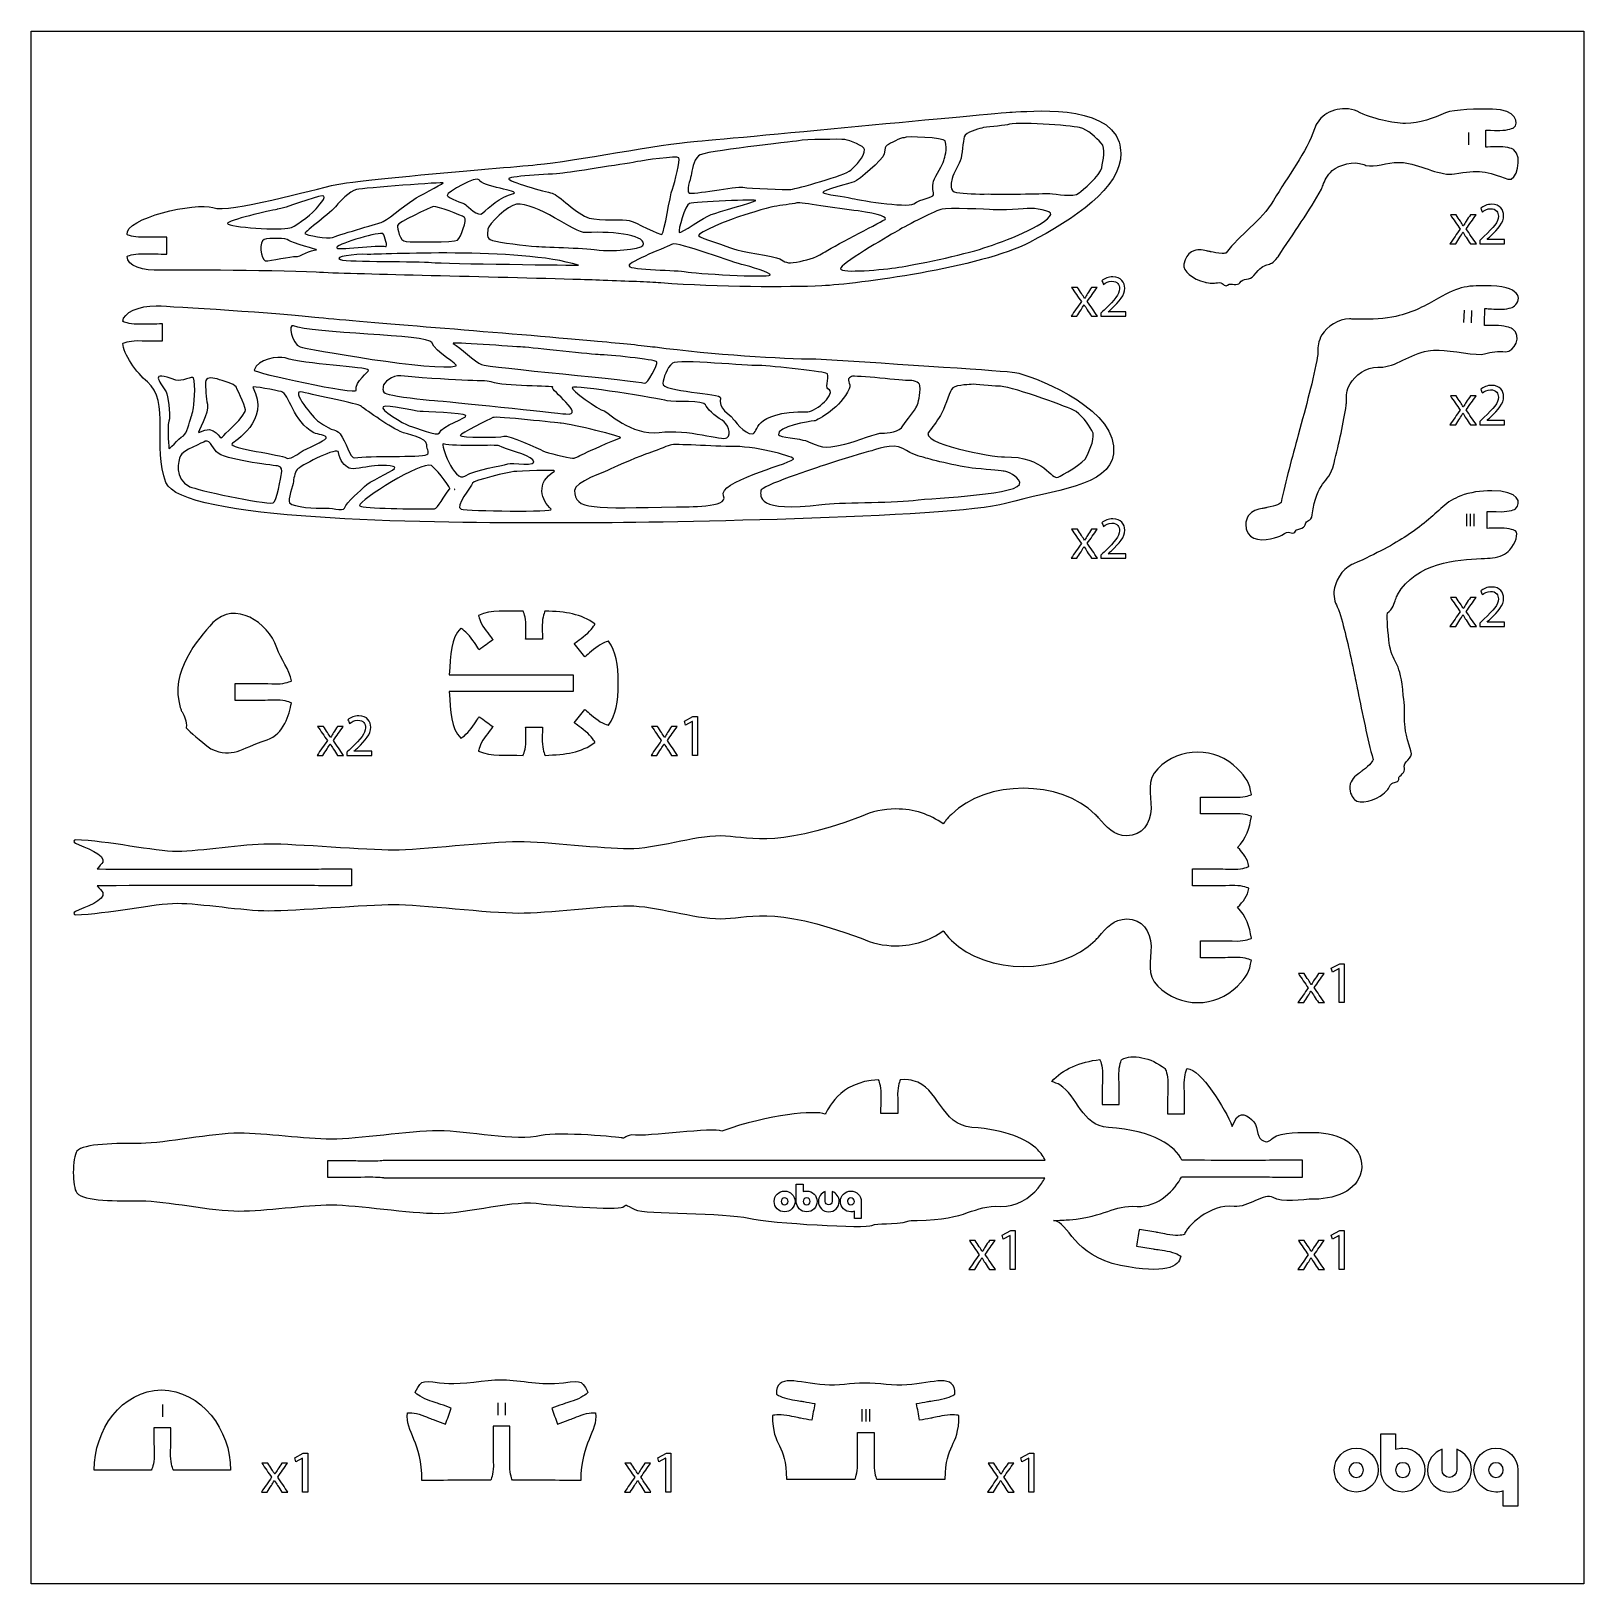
# Model space of a CAD drawing. Extents: x 0 to 275, y 0 to 275.
import ezdxf

# ---------------------------------------------------------------- set-up
doc = ezdxf.new("R2010")
doc.units = 0
doc.header["$MEASUREMENT"] = 0
doc.layers.add('DEFAULT', color=18, linetype='CONTINUOUS')

msp = doc.modelspace()

# ---------------------------------------------------------------- linework, layer by layer
at = {"layer": 'DEFAULT', "color": 18}
for points in [[(275.13, 0.12), (0.12, 0.12), (0.12, 275.13), (275.13, 275.13)], [(117.24, 152.87), (117.21, 152.87), (116.02, 152.22), (115.84, 152.93), (117.34, 153.74), (118.14, 153.74), (118.14, 146.86), (117.24, 146.86)], [(231.78, 109.09), (231.76, 109.09), (230.57, 108.44), (230.39, 109.15), (231.89, 109.95), (232.68, 109.95), (232.68, 103.07), (231.78, 103.07)], [(173.51, 61.83), (173.49, 61.83), (172.3, 61.18), (172.12, 61.89), (173.62, 62.7), (174.41, 62.7), (174.41, 55.82), (173.51, 55.82)], [(231.78, 61.83), (231.76, 61.83), (230.57, 61.18), (230.39, 61.89), (231.89, 62.7), (232.68, 62.7), (232.68, 55.82), (231.78, 55.82)], [(48.22, 22.41), (48.2, 22.41), (47, 21.76), (46.82, 22.47), (48.33, 23.27), (49.12, 23.27), (49.12, 16.39), (48.22, 16.39)], [(112.52, 22.41), (112.5, 22.41), (111.31, 21.76), (111.13, 22.47), (112.63, 23.27), (113.42, 23.27), (113.42, 16.39), (112.52, 16.39)], [(176.82, 22.41), (176.8, 22.41), (175.61, 21.76), (175.43, 22.47), (176.93, 23.27), (177.72, 23.27), (177.72, 16.39), (176.82, 16.39)]]:
    msp.add_lwpolyline(points, close=True, dxfattribs=at)
for points in [[(254.71, 257.17), (254.71, 254.99)], [(253.89, 225.7), (253.82, 223.52)], [(255.22, 225.66), (255.15, 223.48)], [(254.32, 189.65), (254.32, 187.47)], [(254.98, 189.65), (254.98, 187.47)], [(255.64, 189.65), (255.64, 187.47)], [(23.39, 31.9), (23.39, 29.72)], [(82.78, 32.17), (82.78, 29.99)], [(84.1, 32.17), (84.1, 29.99)], [(147.27, 31.09), (147.27, 28.9)], [(147.93, 31.09), (147.93, 28.9)], [(148.59, 31.09), (148.59, 28.9)]]:
    msp.add_lwpolyline(points, dxfattribs=at)
at = {"layer": 'DEFAULT', "color": 1}
for points, knots in [([(192.8, 255.44), (190.62, 262.33), (176.75, 260.89), (173.84, 260.76), (170.92, 260.64), (123.01, 255.99), (117.48, 255.56), (111.94, 255.14), (96.19, 252.09), (89.73, 251.47), (87.95, 251.3), (84.82, 251.03), (81.12, 250.7), (71.31, 249.85), (57.51, 248.63), (54.28, 247.96), (49.83, 247.03), (35.34, 242.83), (32.34, 243.86), (29.27, 244.89), (16.62, 241.95), (17.15, 239.1), (17.16, 239.04), (18.27, 238.6), (19.65, 238.6), (21.03, 238.6), (21.81, 238.64), (22.15, 238.64), (22.82, 238.64), (23.48, 238.64), (24.15, 238.64), (24.15, 237.64), (24.15, 236.64), (24.15, 235.64), (23.48, 235.64), (22.81, 235.64), (22.14, 235.65), (21.81, 235.65), (21.03, 235.69), (19.65, 235.69), (18.27, 235.7), (17.15, 235.25), (17.15, 235.2), (17.02, 233.47), (20.08, 232.64), (23.03, 232.8), (23.03, 232.8), (42.21, 232.84), (50.61, 232.4), (56.57, 232.09), (79.52, 231.64), (96.09, 231.15), (97.83, 231.09), (99.85, 231.03), (101.42, 230.98), (105.83, 230.82), (109.44, 230.67), (111.63, 230.51), (122.05, 229.76), (134.14, 229.72), (140.18, 230.01), (146.23, 230.29), (168.36, 233.21), (176.95, 237.7), (184.74, 241.77), (193.21, 247.39), (193.12, 253.52), (193.08, 254.04), (192.97, 254.91), (192.8, 255.44)], [1, 1, 1, 1, 2, 2, 2, 3, 3, 3, 4, 4, 4, 5, 5, 5, 6, 6, 6, 7, 7, 7, 8, 8, 8, 9, 9, 9, 10, 10, 10, 11, 11, 11, 19.502, 19.502, 19.502, 20.502, 20.502, 20.502, 21.502, 21.502, 21.502, 22.502, 22.502, 22.502, 23.502, 23.502, 23.502, 24.502, 24.502, 24.502, 25.502, 25.502, 25.502, 26.502, 26.502, 26.502, 27.502, 27.502, 27.502, 28.502, 28.502, 28.502, 29.502, 29.502, 29.502, 30.502, 30.502, 30.502, 31.502, 31.502, 31.502, 31.502]), ([(262.73, 258.03), (262.74, 257.97), (261.62, 257.53), (260.23, 257.53), (258.85, 257.53), (258.08, 257.57), (257.73, 257.58), (257.73, 256.58), (257.73, 255.58), (257.73, 254.57), (258.07, 254.57), (258.85, 254.62), (260.23, 254.62), (261.61, 254.62), (262.73, 254.18), (262.73, 254.12), (264.34, 252.86), (263.18, 248.39), (261.73, 248.87), (261.71, 248.88), (261.68, 248.88), (261.65, 248.9), (258.01, 250.28), (256.37, 250.64), (252.21, 249.83), (249.83, 249.4), (246.58, 251.27), (243.46, 251.79), (243.06, 251.84), (242.67, 251.87), (242.27, 251.87), (240.3, 251.87), (238.07, 250.96), (236.52, 251.33), (236.39, 251.38), (236.26, 251.44), (236.13, 251.49), (234.25, 252.2), (231.86, 251.47), (230.56, 250.41), (229.58, 249.61), (229.2, 248.58), (228.92, 247.83), (228.82, 247.56), (228.72, 247.31), (228.63, 247.13), (226.61, 243.48), (223.73, 239.26), (220.95, 235.17), (220.91, 235.12), (220.88, 235.07), (220.84, 235.02), (219.35, 232.95), (218.79, 234.66), (216.69, 231.86), (215.92, 230.84), (214.79, 231.54), (214.18, 230.56), (213.83, 229.97), (212.49, 230.45), (212.31, 230.3), (211.43, 229.58), (211.39, 230.51), (210.57, 230.6), (209.65, 230.45), (209.24, 230.41), (208.27, 230.59), (208.19, 230.6), (208.12, 230.62), (208.04, 230.63), (205.76, 231.17), (204.07, 232.68), (204.27, 233.83), (204.69, 236.2), (206.48, 236.39), (207.02, 236.39), (207.48, 236.39), (207.9, 236.29), (208.3, 236.2), (208.49, 236.15), (208.69, 236.11), (208.91, 236.07), (208.94, 236.06), (209.01, 236.04), (209.13, 236.02), (209.42, 235.95), (210.27, 235.74), (211.07, 235.75), (211.49, 235.74), (211.7, 235.8), (211.79, 235.83), (214.06, 239.06), (218.01, 241.46), (220.14, 245.11), (222.68, 249.45), (226.07, 253.7), (227.41, 257.83), (227.66, 258.6), (228.21, 259.56), (229.24, 260.29), (230.2, 260.96), (231.58, 261.38), (232.85, 261.38), (233.63, 261.38), (234.34, 261.22), (234.94, 260.92), (237.82, 259.5), (241.19, 258.8), (243.52, 258.77), (246.08, 258.8), (248.46, 259.69), (250.61, 260.62), (252.19, 261.32), (256.31, 261.3), (258.93, 261.3), (263.15, 261.3), (263.72, 258.71), (262.73, 258.03)], [1, 1, 1, 1, 2, 2, 2, 3, 3, 3, 11.511, 11.511, 11.511, 12.511, 12.511, 12.511, 13.511, 13.511, 13.511, 14.511, 14.511, 14.511, 15.511, 15.511, 15.511, 16.511, 16.511, 16.511, 17.511, 17.511, 17.511, 18.511, 18.511, 18.511, 19.511, 19.511, 19.511, 20.511, 20.511, 20.511, 21.511, 21.511, 21.511, 22.511, 22.511, 22.511, 23.511, 23.511, 23.511, 24.511, 24.511, 24.511, 25.511, 25.511, 25.511, 26.511, 26.511, 26.511, 27.511, 27.511, 27.511, 28.511, 28.511, 28.511, 29.511, 29.511, 29.511, 30.511, 30.511, 30.511, 31.511, 31.511, 31.511, 32.511, 32.511, 32.511, 33.511, 33.511, 33.511, 34.511, 34.511, 34.511, 35.511, 35.511, 35.511, 36.511, 36.511, 36.511, 37.511, 37.511, 37.511, 38.511, 38.511, 38.511, 39.511, 39.511, 39.511, 40.511, 40.511, 40.511, 41.511, 41.511, 41.511, 42.511, 42.511, 42.511, 43.511, 43.511, 43.511, 44.511, 44.511, 44.511, 45.511, 45.511, 45.511, 46.511, 46.511, 46.511, 47.511, 47.511, 47.511, 47.511]), ([(189.73, 250.92), (189.51, 249.62), (186.16, 246.8), (185.72, 246.45), (184.65, 245.62), (181.71, 246.31), (180.52, 246.35), (179.32, 246.37), (171.59, 246.11), (169.67, 246.27), (167.73, 246.22), (165.4, 246.35), (164.04, 246.55), (162.67, 246.76), (163.09, 248.11), (163.16, 248.74), (163.24, 249.38), (164.26, 251.13), (164.67, 252.17), (165.09, 253.2), (165.14, 255.64), (165.38, 256.42), (165.64, 257.21), (167.83, 257.73), (168.48, 257.94), (169.14, 258.15), (171.96, 258.32), (173.02, 258.54), (174.37, 259.1), (184.26, 258.41), (185.81, 258.04), (187.36, 257.67), (188.75, 256.22), (189.65, 255.29), (190.54, 254.36), (189.94, 252.21), (189.73, 250.92)], [1, 1, 1, 1, 2, 2, 2, 3, 3, 3, 4, 4, 4, 5, 5, 5, 6, 6, 6, 7, 7, 7, 8, 8, 8, 9, 9, 9, 10, 10, 10, 11, 11, 11, 12, 12, 12, 13, 13, 13, 13]), ([(147.72, 254.17), (147.76, 252.79), (146.19, 251.34), (145.28, 250.49), (144.38, 249.64), (135.67, 247.15), (134.69, 247.09), (133.71, 247.03), (127.43, 247.24), (126.19, 247.47), (124.96, 247.7), (117.18, 246.1), (116.66, 246.43), (116.13, 246.78), (116.85, 248.71), (117.02, 249.54), (117.19, 250.36), (117.43, 252.21), (118.31, 253.05), (119.17, 253.9), (134.9, 255.46), (136.04, 255.7), (137.18, 255.93), (143.38, 256.02), (144.23, 255.9), (145.1, 255.78), (147.7, 254.72), (147.72, 254.17)], [1, 1, 1, 1, 2, 2, 2, 3, 3, 3, 4, 4, 4, 5, 5, 5, 6, 6, 6, 7, 7, 7, 8, 8, 8, 9, 9, 9, 10, 10, 10, 10]), ([(161.77, 252.18), (161.67, 251.5), (160.27, 249.57), (159.94, 248.56), (159.63, 247.56), (159.98, 246.45), (159.95, 246.1), (159.92, 245.74), (157.67, 245.38), (156.44, 244.55), (155.21, 243.73), (146.07, 245.31), (145.28, 245.54), (144.51, 245.77), (140.46, 246.23), (140.35, 246.55), (140.23, 246.86), (145.22, 248.21), (145.91, 248.44), (146.59, 248.66), (150.98, 252.29), (151.2, 253.38), (151.43, 254.47), (151.27, 254.57), (151.73, 254.89), (152.18, 255.23), (154.16, 256.27), (154.72, 256.24), (155.06, 256.6), (161.82, 256.22), (161.98, 255.68), (162.47, 254.01), (161.88, 252.87), (161.77, 252.18)], [1, 1, 1, 1, 2, 2, 2, 3, 3, 3, 4, 4, 4, 5, 5, 5, 6, 6, 6, 7, 7, 7, 8, 8, 8, 9, 9, 9, 10, 10, 10, 11, 11, 11, 12, 12, 12, 12]), ([(113.7, 247.14), (113.23, 245.94), (112.32, 239.56), (111.85, 239.12), (111.59, 238.86), (106.99, 241.37), (106.07, 241.6), (105.15, 241.83), (100.9, 241.49), (98.98, 242.01), (96.8, 242.59), (93.56, 246.17), (92.41, 246.41), (91.27, 246.64), (84.42, 248.53), (84.73, 249.01), (85.04, 249.5), (93.02, 249.75), (94.65, 249.99), (96.27, 250.22), (106.5, 251.79), (107.5, 252), (108.5, 252.22), (114.54, 253.06), (114.82, 252.7), (115.11, 252.34), (114.16, 248.33), (113.7, 247.14)], [1, 1, 1, 1, 2, 2, 2, 3, 3, 3, 4, 4, 4, 5, 5, 5, 6, 6, 6, 7, 7, 7, 8, 8, 8, 9, 9, 9, 10, 10, 10, 10]), ([(73.1, 248.23), (72.75, 247.9), (68.65, 245.82), (67.91, 245.32), (66.06, 244.05), (62.83, 241.38), (62.11, 241.21), (61.41, 241.05), (54.1, 238.87), (53.48, 238.56), (52.87, 238.25), (48.64, 238.98), (48.63, 239.29), (48.63, 239.62), (53.26, 242.95), (54.27, 244.29), (54.64, 244.76), (56.52, 246.79), (57.77, 247.05), (59.03, 247.32), (73.28, 248.41), (73.1, 248.23)], [0, 0, 0, 0, 1, 1, 1, 2, 2, 2, 3, 3, 3, 4, 4, 4, 5, 5, 5, 6, 6, 6, 7, 7, 7, 7]), ([(85.58, 246.38), (83.07, 245.67), (81.22, 243.92), (80.1, 242.88), (79.3, 242.13), (77.46, 244.12), (77.13, 244.36), (76.65, 244.7), (73.93, 245.5), (73.82, 246.03), (73.7, 246.57), (79.15, 249.58), (79.47, 248.75), (79.9, 247.65), (86.87, 246.74), (85.58, 246.38)], [0, 0, 0, 0, 1, 1, 1, 2, 2, 2, 3, 3, 3, 4, 4, 4, 5, 5, 5, 5]), ([(50.38, 243.42), (49.63, 242.53), (46.38, 240.09), (45.96, 240.3), (44.51, 239.71), (35.03, 240.43), (34.91, 241.03), (34.79, 241.61), (42.55, 243.35), (43.67, 243.55), (43.72, 243.56), (43.74, 243.56), (43.77, 243.56), (44.91, 243.65), (50.44, 245.84), (51.68, 245.95), (52.91, 246.05), (50.74, 243.86), (50.38, 243.42)], [0, 0, 0, 0, 1, 1, 1, 2, 2, 2, 3, 3, 3, 4, 4, 4, 5, 5, 5, 6, 6, 6, 6]), ([(89.62, 236.99), (87.61, 237.12), (83.05, 237.67), (81.83, 238.04), (80.6, 238.41), (80.99, 239.27), (81.04, 240.06), (81.08, 240.85), (84.57, 244.29), (86.07, 244.46), (89.58, 244.88), (96.44, 239.32), (98.39, 239.43), (103.69, 239.72), (109.48, 238.83), (108.47, 237.13), (108.09, 236.5), (102.39, 236.02), (100.71, 236.35), (99.02, 236.67), (91.64, 236.86), (89.62, 236.99)], [0, 0, 0, 0, 1, 1, 1, 2, 2, 2, 3, 3, 3, 4, 4, 4, 5, 5, 5, 6, 6, 6, 7, 7, 7, 7]), ([(116.74, 244.61), (117.52, 244.88), (129.01, 245.35), (128.49, 245.09), (128.08, 244.88), (121.73, 243.01), (120.57, 242.63), (119.39, 242.25), (115.19, 239.17), (114.92, 239.48), (114.64, 239.79), (115.96, 244.34), (116.74, 244.61)], [0, 0, 0, 0, 1, 1, 1, 2, 2, 2, 3, 3, 3, 4, 4, 4, 4]), ([(132.71, 234.76), (131.84, 235.25), (125.49, 236.09), (124.53, 236.55), (123.56, 237.01), (118.53, 238.43), (118.32, 238.91), (118.12, 239.39), (124.03, 241.77), (125.03, 242.12), (126.04, 242.48), (130.53, 243.83), (131.7, 244.05), (132.88, 244.26), (134.92, 244.51), (135.72, 244.68), (136.52, 244.85), (142.65, 243.69), (146.57, 243.26), (150.49, 242.82), (151.86, 242.04), (151.35, 241.75), (149.84, 240.88), (141.89, 236.84), (140.38, 235.83), (138.88, 234.82), (137.34, 234.56), (135.68, 234.22), (134.01, 233.87), (133.57, 234.27), (132.71, 234.76)], [1, 1, 1, 1, 2, 2, 2, 3, 3, 3, 4, 4, 4, 5, 5, 5, 6, 6, 6, 7, 7, 7, 8, 8, 8, 9, 9, 9, 10, 10, 10, 11, 11, 11, 11]), ([(75.63, 238.11), (74.94, 237.66), (67.76, 237.77), (66.54, 237.83), (65.33, 237.89), (65, 240.23), (65, 240.7), (65.01, 241.17), (70.76, 243.89), (71.41, 244.03), (72.06, 244.16), (76.34, 242.49), (76.86, 242.13), (77.39, 241.78), (76.24, 238.52), (75.63, 238.11)], [0, 0, 0, 0, 1, 1, 1, 2, 2, 2, 3, 3, 3, 4, 4, 4, 5, 5, 5, 5]), ([(143.45, 233.01), (143.28, 233.81), (151.59, 238.58), (153.5, 239.71), (155.4, 240.83), (160.45, 243.41), (161.45, 243.6), (162.44, 243.79), (169.4, 243.61), (170.53, 243.48), (171.65, 243.35), (176.28, 243.65), (176.92, 243.72), (177.54, 243.8), (181.02, 243.3), (180.73, 242.66), (179.8, 240.6), (172.56, 237.95), (168.86, 236.71), (165.15, 235.46), (156.48, 233.7), (153.79, 233.29), (151.1, 232.88), (143.62, 232.2), (143.45, 233.01)], [0, 0, 0, 0, 1, 1, 1, 2, 2, 2, 3, 3, 3, 4, 4, 4, 5, 5, 5, 6, 6, 6, 7, 7, 7, 8, 8, 8, 8]), ([(54.26, 236.84), (54.68, 237.59), (62.08, 239.65), (62.43, 239.25), (62.78, 238.85), (63.35, 236.77), (62.91, 236.96), (61.88, 237.38), (53.84, 236.09), (54.26, 236.84)], [0, 0, 0, 0, 1, 1, 1, 2, 2, 2, 3, 3, 3, 3]), ([(41.4, 238.23), (42.34, 238.47), (45.37, 238.49), (45.76, 238.06), (46.17, 237.62), (51.13, 236.38), (50.66, 236.39), (49.71, 236.44), (47.7, 235.07), (46.99, 235.19), (46.29, 235.32), (42.42, 234.32), (41.61, 234.46), (40.79, 234.61), (40.45, 237.98), (41.4, 238.23)], [0, 0, 0, 0, 1, 1, 1, 2, 2, 2, 3, 3, 3, 4, 4, 4, 5, 5, 5, 5]), ([(59.66, 235.58), (61.84, 235.49), (86.48, 236.95), (97.05, 233.66), (97.05, 233.66), (73.17, 233.91), (71.04, 234.15), (68.89, 234.39), (56.32, 234.18), (54.9, 234.65), (53.47, 235.13), (57.47, 235.69), (59.66, 235.58)], [0, 0, 0, 0, 1, 1, 1, 2, 2, 2, 3, 3, 3, 4, 4, 4, 4]), ([(106.03, 233.53), (105.81, 234.31), (113.06, 236.95), (113.74, 237.41), (114.43, 237.86), (125.24, 233.89), (126.21, 233.73), (127.18, 233.56), (131.31, 232.23), (131.03, 231.92), (130.56, 231.4), (117.38, 232.2), (116.12, 232.5), (114.85, 232.81), (106.25, 232.74), (106.03, 233.53)], [0, 0, 0, 0, 1, 1, 1, 2, 2, 2, 3, 3, 3, 4, 4, 4, 5, 5, 5, 5]), ([(262.6, 226.28), (262.6, 226.23), (261.47, 225.82), (260.09, 225.86), (258.71, 225.9), (257.93, 225.98), (257.59, 225.99), (257.55, 224.99), (257.52, 223.99), (257.49, 222.99), (257.84, 222.98), (258.61, 223.01), (260, 222.96), (261.37, 222.92), (262.48, 222.44), (262.48, 222.38), (264.23, 221.12), (262.82, 218.29), (261.26, 218.34), (259.97, 218.44), (258.72, 218.32), (257.54, 217.95), (256.2, 217.59), (251.58, 218.57), (249.46, 218.64), (248.9, 218.66), (248.02, 218.57), (247.51, 218.49), (244.2, 217.87), (241.86, 215.63), (238.95, 215.59), (238.84, 215.59), (238.72, 215.6), (238.61, 215.6), (236.59, 215.65), (234.57, 214.12), (233.7, 212.65), (233.06, 211.56), (233.06, 210.47), (233.06, 209.66), (233.06, 209.38), (233.06, 209.11), (233.02, 208.9), (232.56, 205.79), (231.75, 202.21), (230.87, 198.59), (230.85, 198.53), (230.84, 198.47), (230.83, 198.41), (229.85, 194.72), (227.79, 195.62), (227.02, 189.46), (226.8, 188.06), (225.91, 188.7), (225.77, 187.71), (225.72, 187.32), (225.24, 187.13), (224.82, 186.99), (224.65, 186.94), (224.18, 186.79), (224.15, 186.73), (223.56, 185.58), (223.11, 186.82), (222.09, 186.16), (221.3, 185.66), (221.28, 185.62), (220.32, 185.4), (218.45, 184.76), (215.83, 184.83), (215.37, 186.81), (215.29, 187.17), (215.03, 188.26), (215.68, 189.26), (216.34, 190.25), (217.38, 190.43), (218.14, 190.57), (218.32, 190.6), (218.53, 190.64), (218.75, 190.69), (218.78, 190.7), (218.85, 190.71), (218.97, 190.73), (220.74, 191.04), (221.35, 191.49), (221.5, 191.61), (222.29, 195.42), (223.43, 199.58), (224.53, 203.61), (224.55, 203.66), (224.56, 203.72), (224.58, 203.78), (225.88, 208.55), (227.23, 213.48), (227.95, 217.59), (227.99, 217.79), (227.99, 218.06), (228, 218.35), (228.02, 219.15), (228.05, 220.24), (228.72, 221.32), (229.6, 222.75), (231.62, 224.21), (233.63, 224.15), (233.77, 224.14), (233.91, 224.14), (234.05, 224.13), (234.4, 224.11), (234.39, 224.12), (234.72, 224.11), (237.68, 224.01), (239.95, 224.21), (241.82, 224.59), (244.88, 225.28), (247.19, 226.56), (249.37, 227.82), (253.05, 229.93), (254.71, 230.13), (258.61, 230), (258.64, 230), (258.66, 230), (258.69, 230), (264.51, 229.79), (264, 227.18), (262.6, 226.28)], [1, 1, 1, 1, 2, 2, 2, 3, 3, 3, 4, 4, 4, 5, 5, 5, 6, 6, 6, 7, 7, 7, 8, 8, 8, 9, 9, 9, 10, 10, 10, 11, 11, 11, 12, 12, 12, 13, 13, 13, 14, 14, 14, 15, 15, 15, 16, 16, 16, 17, 17, 17, 18, 18, 18, 19, 19, 19, 20, 20, 20, 21, 21, 21, 22, 22, 22, 23, 23, 23, 24, 24, 24, 25, 25, 25, 26, 26, 26, 27, 27, 27, 28, 28, 28, 29, 29, 29, 30, 30, 30, 31, 31, 31, 32, 32, 32, 33, 33, 33, 34, 34, 34, 35, 35, 35, 36, 36, 36, 37, 37, 37, 38, 38, 38, 39, 39, 39, 40, 40, 40, 41, 41, 41, 42, 42, 42, 42]), ([(191.82, 201.69), (191.11, 208.87), (177.24, 214.19), (174.36, 214.67), (172.68, 214.95), (154.05, 216.16), (139.1, 217.05), (133.05, 217.11), (120.98, 217.83), (110.62, 219.18), (108.44, 219.46), (104.84, 219.82), (100.46, 220.22), (98.89, 220.36), (96.88, 220.54), (95.14, 220.69), (78.62, 222.13), (55.74, 223.88), (49.8, 224.53), (41.44, 225.44), (22.3, 226.49), (22.3, 226.49), (19.25, 226.49), (16.4, 225.23), (16.39, 223.7), (16.4, 223.65), (17.52, 223.2), (18.9, 223.2), (20.28, 223.19), (21.06, 223.25), (21.4, 223.24), (22.06, 223.24), (22.73, 223.25), (23.39, 223.25), (23.39, 222.25), (23.39, 221.25), (23.39, 220.25), (22.73, 220.25), (22.06, 220.25), (21.4, 220.25), (21.06, 220.25), (20.28, 220.29), (18.89, 220.3), (17.51, 220.3), (16.39, 219.85), (16.39, 219.8), (16.39, 218.03), (18.81, 214.58), (20.74, 213), (24.83, 209.66), (21.59, 201.36), (24.02, 195.17), (26.68, 188.43), (70.06, 188.03), (89.74, 188.03), (89.86, 188.03), (89.98, 188.03), (90.09, 188.03), (92.63, 188.03), (94.76, 188.03), (96.33, 188.03), (96.6, 188.03), (96.87, 188.03), (97.15, 188.03), (107.59, 188), (163.35, 188.83), (172.68, 191.46), (181.34, 193.9), (191.04, 194.44), (191.81, 200.25), (191.83, 200.6), (191.86, 201.31), (191.82, 201.69)], [1, 1, 1, 1, 2, 2, 2, 3, 3, 3, 4, 4, 4, 5, 5, 5, 6, 6, 6, 7, 7, 7, 8, 8, 8, 9, 9, 9, 10, 10, 10, 11, 11, 11, 12, 12, 12, 20.491, 20.491, 20.491, 21.491, 21.491, 21.491, 22.491, 22.491, 22.491, 23.491, 23.491, 23.491, 24.491, 24.491, 24.491, 25.491, 25.491, 25.491, 26.491, 26.491, 26.491, 27.491, 27.491, 27.491, 28.491, 28.491, 28.491, 29.491, 29.491, 29.491, 30.491, 30.491, 30.491, 31.491, 31.491, 31.491, 32.491, 32.491, 32.491, 32.491]), ([(75.39, 215.82), (71.9, 214.71), (48.49, 218.92), (47.78, 219.19), (46.3, 219.74), (45.58, 223.38), (46.6, 222.92), (49.61, 221.54), (70.53, 221.39), (71.07, 219.98), (71.71, 218.26), (75.98, 216), (75.39, 215.82)], [0, 0, 0, 0, 1, 1, 1, 2, 2, 2, 3, 3, 3, 4, 4, 4, 4]), ([(108.72, 212.75), (107.63, 213.22), (81.02, 215.57), (79.89, 216.06), (78.76, 216.54), (76.17, 219.1), (74.86, 219.79), (74.33, 220.08), (85.5, 219.25), (87.22, 219.15), (88.94, 219.04), (99.82, 217.81), (100.89, 217.81), (101.98, 217.81), (110.73, 216.97), (110.94, 216.55), (111.16, 216.11), (109.27, 212.51), (108.72, 212.75)], [0, 0, 0, 0, 1, 1, 1, 2, 2, 2, 3, 3, 3, 4, 4, 4, 5, 5, 5, 6, 6, 6, 6]), ([(45.12, 217.23), (48.41, 216.1), (59.56, 215.65), (59.89, 215.09), (60.06, 214.82), (57.38, 213.1), (57.7, 211.48), (57.85, 210.7), (39.51, 214.58), (39.65, 215.1), (40.2, 216.99), (43.87, 217.65), (45.12, 217.23)], [0, 0, 0, 0, 1, 1, 1, 2, 2, 2, 3, 3, 3, 4, 4, 4, 4]), ([(28.82, 208.09), (28.74, 207.64), (28.61, 207.18), (28.49, 206.82), (28.15, 205.76), (27.66, 203.75), (27.11, 203.47), (26.14, 202.96), (24.52, 200.76), (24.52, 201.26), (24.5, 201.93), (24.19, 205.83), (24.63, 206.44), (24.74, 207.19), (24.38, 210.68), (24.03, 211.24), (22.87, 213.16), (20.91, 215.15), (25.76, 213.31), (26.73, 212.95), (28.78, 214.08), (28.9, 213.73), (29.3, 212.54), (29.02, 208.53), (28.82, 208.09)], [0, 0, 0, 0, 1, 1, 1, 2, 2, 2, 3, 3, 3, 4, 4, 4, 5, 5, 5, 6, 6, 6, 7, 7, 7, 8, 8, 8, 8]), ([(137.67, 207.72), (127.47, 207.72), (129.12, 203.93), (127.83, 203.79), (126.53, 203.65), (124.48, 206.33), (124.26, 206.71), (124.05, 207.08), (121.65, 208.32), (122.22, 210.16), (122.48, 211), (111.74, 211.22), (111.98, 212.75), (112.11, 213.63), (112.71, 215.5), (113.71, 216.29), (114.71, 217.08), (127.51, 215.77), (128.73, 215.89), (129.94, 216.02), (140.02, 214.79), (140.9, 214.57), (141.79, 214.36), (140.59, 212.02), (141.25, 211.75), (142.92, 211.1), (139.19, 207.72), (137.67, 207.72)], [1, 1, 1, 1, 2, 2, 2, 3, 3, 3, 4, 4, 4, 5, 5, 5, 6, 6, 6, 7, 7, 7, 8, 8, 8, 9, 9, 9, 10, 10, 10, 10]), ([(38.07, 207.76), (36.62, 205.4), (34.54, 204.03), (33.97, 203.19), (33.45, 202.44), (32.98, 205.81), (29.84, 204.01), (29.41, 203.75), (31.77, 207.69), (31.35, 209.03), (31.05, 210), (31.04, 212.1), (31.04, 212.95), (31.04, 213.82), (32.07, 213.82), (33.06, 213.51), (34.13, 213.17), (36.13, 212.68), (36.42, 212.12), (36.93, 211.16), (38.32, 208.19), (38.07, 207.76)], [0, 0, 0, 0, 1, 1, 1, 2, 2, 2, 3, 3, 3, 4, 4, 4, 5, 5, 5, 6, 6, 6, 7, 7, 7, 7]), ([(44.43, 211.27), (45.81, 210.97), (46.54, 205.93), (50.21, 203.97), (50.79, 203.66), (52.59, 203.59), (52.36, 203.04), (52.13, 202.5), (48.98, 201.31), (47.81, 200.51), (47.35, 200.2), (45.8, 199.11), (45.3, 199.53), (44.62, 200.1), (35.04, 201.21), (35.71, 202.07), (35.94, 202.37), (42.59, 206.02), (39.41, 212.07), (39.28, 212.31), (43.48, 211.49), (44.43, 211.27)], [0, 0, 0, 0, 1, 1, 1, 2, 2, 2, 3, 3, 3, 4, 4, 4, 5, 5, 5, 6, 6, 6, 7, 7, 7, 7]), ([(70.24, 200.13), (69.03, 199.58), (59.95, 199.97), (57.48, 199.54), (56.53, 199.38), (55.95, 202.48), (54.86, 203.78), (53.95, 204.88), (54.06, 203.8), (50.88, 206.08), (50.45, 206.38), (45.66, 211.82), (48.19, 211.19), (50.57, 210.59), (58.13, 209.05), (58.47, 208.77), (59.02, 208.3), (63.21, 205.3), (65.5, 204.2), (66.76, 203.61), (70.22, 203.18), (70.21, 201.87), (70.21, 200.9), (70.78, 200.37), (70.24, 200.13)], [0, 0, 0, 0, 1, 1, 1, 2, 2, 2, 3, 3, 3, 4, 4, 4, 5, 5, 5, 6, 6, 6, 7, 7, 7, 8, 8, 8, 8]), ([(94.85, 207.31), (93.05, 207.48), (73.67, 209.6), (71.55, 209.69), (69.43, 209.79), (64.84, 210.46), (63.54, 210.76), (62.24, 211.05), (62.44, 211.53), (62.48, 212.19), (62.51, 212.84), (64.03, 214.25), (65.61, 214.09), (76.56, 212.99), (80.85, 213.38), (81.8, 212.96), (83.6, 212.16), (92.81, 212.32), (92.51, 212.07), (91.97, 211.62), (98.5, 206.97), (94.85, 207.31)], [0, 0, 0, 0, 1, 1, 1, 2, 2, 2, 3, 3, 3, 4, 4, 4, 5, 5, 5, 6, 6, 6, 7, 7, 7, 7]), ([(123.34, 203.09), (122.55, 202.54), (116.49, 204.71), (111.38, 204.05), (106.33, 203.41), (102.1, 207.8), (101.61, 207.87), (100.58, 208.01), (95.65, 211.66), (95.94, 211.99), (96.42, 212.55), (111.45, 209.96), (112.78, 209.66), (114.13, 209.36), (119.3, 209.77), (119.55, 208.94), (119.71, 208.39), (121.23, 206.9), (122.49, 206.2), (123.49, 205.65), (124.26, 203.76), (123.34, 203.09)], [0, 0, 0, 0, 1, 1, 1, 2, 2, 2, 3, 3, 3, 4, 4, 4, 5, 5, 5, 6, 6, 6, 7, 7, 7, 7]), ([(157.52, 212.38), (157.66, 210.55), (157.24, 209.37), (156.99, 208.69), (156.74, 208.01), (155.08, 206.17), (154.53, 205.2), (153.98, 204.23), (151.79, 203.83), (150.88, 203.93), (150.11, 204.02), (146.41, 202.52), (144.22, 201.98), (140, 200.97), (140.2, 201.51), (137.26, 202.59), (136.46, 202.88), (132.52, 203.27), (132.46, 203.62), (132.22, 205.16), (138.03, 206.01), (138.78, 206.08), (139.53, 206.17), (143.6, 208.62), (145, 211.74), (145.49, 212.81), (144.22, 213.38), (145.41, 213.95), (145.94, 214.21), (154.97, 213.17), (155.54, 213.25), (156.11, 213.32), (157.46, 212.97), (157.52, 212.38)], [1, 1, 1, 1, 2, 2, 2, 3, 3, 3, 4, 4, 4, 5, 5, 5, 6, 6, 6, 7, 7, 7, 8, 8, 8, 9, 9, 9, 10, 10, 10, 11, 11, 11, 12, 12, 12, 12]), ([(187.12, 199.85), (186.62, 198.56), (182.56, 196.39), (182.03, 196.12), (180.76, 195.49), (179.65, 199.91), (172.51, 199.7), (170.5, 199.64), (157.07, 202.08), (159.15, 204.24), (159.63, 204.73), (160.55, 206.08), (161.19, 207.06), (161.84, 208.04), (162.67, 210.91), (163.1, 211.67), (163.54, 212.44), (165.9, 212.49), (166.62, 212.56), (167.34, 212.64), (170.28, 212.21), (171.43, 212.21), (172.93, 212.49), (183.11, 208.76), (184.63, 208.04), (186.15, 207.32), (187.27, 205.53), (188, 204.38), (188.71, 203.23), (187.64, 201.15), (187.12, 199.85)], [1, 1, 1, 1, 2, 2, 2, 3, 3, 3, 4, 4, 4, 5, 5, 5, 6, 6, 6, 7, 7, 7, 8, 8, 8, 9, 9, 9, 10, 10, 10, 11, 11, 11, 11]), ([(62.48, 208.6), (63.29, 208.96), (68.02, 207.81), (69.03, 207.77), (69.79, 207.74), (76.61, 207.54), (77.13, 207.02), (77.52, 206.63), (72.79, 205.23), (72.43, 203.96), (72.23, 203.22), (68.21, 204.94), (67.11, 205.23), (66.12, 205.5), (61.66, 208.23), (62.48, 208.6)], [0, 0, 0, 0, 1, 1, 1, 2, 2, 2, 3, 3, 3, 4, 4, 4, 5, 5, 5, 5]), ([(90.78, 200.79), (90.12, 201.17), (84.53, 203.65), (83.85, 203.37), (83.17, 203.1), (76.09, 203.13), (76.12, 203.49), (76.16, 203.87), (81.26, 206.38), (81.89, 206.68), (82.52, 206.98), (93.61, 205.69), (94.03, 205.67), (96.01, 205.53), (104.92, 203.28), (104.52, 203.11), (96.87, 200), (96.8, 199.43), (96.02, 199.49), (95.25, 199.55), (91.42, 200.42), (90.78, 200.79)], [0, 0, 0, 0, 1, 1, 1, 2, 2, 2, 3, 3, 3, 4, 4, 4, 5, 5, 5, 6, 6, 6, 7, 7, 7, 7]), ([(26.57, 199.92), (26.91, 200.78), (30.62, 202.3), (30.98, 202.47), (31.85, 202.9), (32.51, 200.78), (33.25, 200.35), (35.6, 198.96), (43.45, 198.21), (43.96, 198.08), (44.54, 197.94), (44.64, 197.32), (44.5, 196.79), (44.36, 196.24), (43.66, 191.65), (43.01, 191.56), (41.15, 191.28), (29.29, 193.93), (28.26, 194.43), (25.29, 195.9), (26.23, 199.05), (26.57, 199.92)], [0, 0, 0, 0, 1, 1, 1, 2, 2, 2, 3, 3, 3, 4, 4, 4, 5, 5, 5, 6, 6, 6, 7, 7, 7, 7]), ([(46.6, 195.36), (46.64, 196.13), (46.97, 197.28), (47.4, 197.63), (48.36, 198.42), (54.46, 201.58), (54.59, 200.52), (54.77, 198.97), (55.64, 198.17), (56.45, 197.72), (57, 197.42), (59.33, 197.93), (60.44, 198.08), (61.46, 198.21), (65.09, 198.32), (64.5, 197.68), (63.92, 197.04), (59.81, 195.28), (59.18, 194.5), (58.66, 193.86), (55.97, 191.71), (55.62, 190.64), (55.41, 190.04), (53, 190.79), (51.89, 190.64), (50.86, 190.5), (46.44, 190.85), (45.92, 191.55), (45.46, 192.15), (46.57, 194.7), (46.6, 195.36)], [1, 1, 1, 1, 2, 2, 2, 3, 3, 3, 4, 4, 4, 5, 5, 5, 6, 6, 6, 7, 7, 7, 8, 8, 8, 9, 9, 9, 10, 10, 10, 11, 11, 11, 11]), ([(73.13, 202.02), (75.15, 201.48), (82.58, 201.93), (83.02, 201.68), (84.21, 200.98), (88.12, 200.19), (88.96, 199.19), (90.15, 197.79), (85.11, 198.76), (84.56, 198.51), (83.35, 197.96), (79.08, 197.65), (76.97, 196.29), (75.08, 195.07), (72.54, 202.17), (73.13, 202.02)], [0, 0, 0, 0, 1, 1, 1, 2, 2, 2, 3, 3, 3, 4, 4, 4, 5, 5, 5, 5]), ([(96.37, 193.79), (96.37, 195.23), (101.79, 197.09), (102.8, 197.57), (103.82, 198.05), (108.31, 200.04), (109.51, 200.39), (110.72, 200.74), (112.5, 201.56), (113.32, 201.82), (114.14, 202.09), (120.69, 201.56), (124.84, 201.55), (128.99, 201.53), (135.64, 199.66), (135.15, 199.3), (133.66, 198.22), (121.65, 195.27), (122.76, 192.8), (123.73, 190.66), (116.24, 190.9), (114.45, 190.87), (99.57, 190.6), (96.38, 190.25), (96.37, 193.79)], [0, 0, 0, 0, 1, 1, 1, 2, 2, 2, 3, 3, 3, 4, 4, 4, 5, 5, 5, 6, 6, 6, 7, 7, 7, 8, 8, 8, 8]), ([(129.34, 193.7), (129.34, 194.57), (138.92, 197.69), (141.14, 198.44), (143.34, 199.18), (147.88, 200.57), (149.02, 200.8), (149.55, 200.9), (152.69, 202.27), (154.49, 201.18), (156.25, 200.12), (157.54, 199.82), (158.11, 199.64), (158.75, 199.42), (164.08, 198), (167.45, 197.67), (169.97, 197.41), (172.17, 197.21), (172.45, 197.19), (173.12, 197.14), (174.86, 196.33), (175.2, 195.24), (175.94, 192.98), (160.41, 192.51), (156.31, 192.02), (152.23, 191.54), (143.01, 191.66), (140.17, 191.3), (128.46, 189.78), (129.34, 192.84), (129.34, 193.7)], [1, 1, 1, 1, 2, 2, 2, 3, 3, 3, 4, 4, 4, 5, 5, 5, 6, 6, 6, 7, 7, 7, 8, 8, 8, 9, 9, 9, 10, 10, 10, 11, 11, 11, 11]), ([(58.29, 191.12), (58.3, 192.02), (69.14, 199), (71.02, 198.18), (71.47, 197.98), (74.1, 194.82), (74.26, 194.11), (74.26, 194.09), (74.26, 194.08), (74.27, 194.07), (74.26, 194.07), (74.26, 194.06), (74.26, 194.06), (74.26, 194.03), (74.25, 194), (74.22, 193.97), (73.13, 192.8), (72.26, 190.59), (71.56, 190.54), (70.95, 190.49), (61.46, 190.47), (58.91, 190.89), (58.52, 190.95), (58.29, 191.03), (58.29, 191.12)], [0, 0, 0, 0, 1, 1, 1, 2, 2, 2, 3, 3, 3, 4, 4, 4, 5, 5, 5, 6, 6, 6, 7, 7, 7, 8, 8, 8, 8]), ([(78.3, 195.06), (78.41, 195.54), (84.92, 197.1), (85.63, 197.1), (86.32, 197.1), (93.42, 197.54), (92.84, 197.19), (89.46, 195.18), (90.45, 191.98), (92.25, 190.45), (92.92, 189.89), (77.51, 190.14), (76.27, 190.46), (75.03, 190.78), (78.19, 194.57), (78.3, 195.06)], [0, 0, 0, 0, 1, 1, 1, 2, 2, 2, 3, 3, 3, 4, 4, 4, 5, 5, 5, 5]), ([(75.11, 193.93), (75.13, 193.96), (75.15, 193.99), (75.15, 194.01), (75.16, 193.96), (75.14, 193.93), (75.11, 193.93)], [0, 0, 0, 0, 1, 1, 1, 2, 2, 2, 2]), ([(263, 190.51), (263.01, 190.45), (261.89, 190), (260.5, 190.01), (259.12, 190.01), (258.34, 190.06), (258, 190.06), (258, 189.06), (258, 188.06), (258, 187.06), (258.34, 187.06), (259.12, 187.11), (260.5, 187.11), (261.88, 187.11), (263, 186.66), (263.01, 186.6), (263.56, 186.19), (263.06, 184.44), (261.99, 183.23), (261.26, 182.51), (260.24, 181.95), (258.91, 181.84), (258.39, 181.77), (257.73, 181.74), (256.91, 181.7), (252.84, 181.49), (245.34, 181.12), (242.13, 175.29), (242.12, 175.26), (241.94, 174.93), (241.93, 174.91), (241.9, 174.83), (241.82, 174.6), (241.78, 174.45), (241.59, 173.84), (241.25, 172.74), (240.33, 172.07), (240.24, 170.95), (240.38, 168.85), (240.69, 166.3), (241.53, 162.74), (242.62, 163.59), (243.13, 157.48), (243.82, 153.73), (242.54, 153.53), (244.49, 147.64), (245.01, 146.17), (242.94, 145.81), (243.35, 144.53), (243.59, 143.88), (242.36, 143.16), (242.36, 142.93), (242.35, 141.86), (241.7, 142.29), (241.12, 141.89), (241.04, 141.8), (240.95, 141.72), (240.87, 141.64), (240.84, 141.59), (240.8, 141.55), (240.77, 141.49), (240.3, 140.69), (240.29, 140.65), (239.54, 140.01), (238.45, 138.95), (235.34, 138.02), (234.49, 139.04), (234.25, 139.32), (233.53, 140.18), (233.66, 141.37), (233.8, 142.55), (234.65, 143.19), (235.26, 143.65), (235.41, 143.76), (235.58, 143.89), (235.75, 144.03), (235.77, 144.05), (235.84, 144.1), (235.93, 144.17), (237.38, 145.24), (237.72, 145.91), (237.79, 146.09), (236.77, 149.9), (235.9, 154.19), (235.06, 158.34), (234.83, 159.48), (234.6, 160.63), (234.36, 161.77), (234.35, 161.83), (234.34, 161.89), (234.32, 161.95), (233.56, 165.6), (232.76, 169.18), (231.85, 172.2), (231.79, 172.39), (231.68, 172.63), (231.56, 172.9), (231.21, 173.62), (230.74, 174.61), (230.86, 175.87), (231.02, 177.57), (232.18, 179.82), (234.04, 180.64), (234.14, 180.68), (234.24, 180.73), (234.34, 180.77), (238.48, 182.61), (241.43, 184.23), (243.75, 185.75), (246.28, 187.43), (248.34, 189.2), (250.13, 190.87), (251.03, 191.71), (252.11, 192.35), (253.32, 192.81), (254.95, 193.43), (256.82, 193.73), (258.81, 193.72), (263.66, 193.72), (264.13, 191.6), (263, 190.51)], [1, 1, 1, 1, 2, 2, 2, 3, 3, 3, 11.508, 11.508, 11.508, 12.508, 12.508, 12.508, 13.508, 13.508, 13.508, 14.508, 14.508, 14.508, 15.508, 15.508, 15.508, 16.508, 16.508, 16.508, 17.508, 17.508, 17.508, 18.508, 18.508, 18.508, 19.508, 19.508, 19.508, 20.508, 20.508, 20.508, 21.508, 21.508, 21.508, 22.508, 22.508, 22.508, 23.508, 23.508, 23.508, 24.508, 24.508, 24.508, 25.508, 25.508, 25.508, 26.508, 26.508, 26.508, 27.508, 27.508, 27.508, 28.508, 28.508, 28.508, 29.508, 29.508, 29.508, 30.508, 30.508, 30.508, 31.508, 31.508, 31.508, 32.508, 32.508, 32.508, 33.508, 33.508, 33.508, 34.508, 34.508, 34.508, 35.508, 35.508, 35.508, 36.508, 36.508, 36.508, 37.508, 37.508, 37.508, 38.508, 38.508, 38.508, 39.508, 39.508, 39.508, 40.508, 40.508, 40.508, 41.508, 41.508, 41.508, 42.508, 42.508, 42.508, 43.508, 43.508, 43.508, 44.508, 44.508, 44.508, 45.508, 45.508, 45.508, 46.508, 46.508, 46.508, 47.508, 47.508, 47.508, 48.508, 48.508, 48.508, 48.508]), ([(43.66, 165.92), (44.37, 163.83), (45.9, 162.06), (46.22, 160.04), (46.22, 159.98), (45.1, 159.53), (43.72, 159.53), (42.33, 159.54), (41.56, 159.58), (41.22, 159.58), (39.57, 159.58), (37.92, 159.58), (36.28, 159.59), (36.28, 158.59), (36.28, 157.59), (36.28, 156.59), (37.92, 156.59), (39.57, 156.58), (41.21, 156.58), (41.56, 156.59), (42.33, 156.63), (43.72, 156.63), (45.1, 156.63), (46.22, 156.19), (46.22, 156.13), (45.9, 154.11), (44.88, 150.6), (41.95, 149.63), (36.94, 147.98), (36.02, 146.31), (31.98, 147.99), (29.94, 149.56), (28.34, 150.92), (27.6, 151.76), (27.77, 152.89), (27.22, 153.9), (26.92, 154.46), (26.84, 154.6), (26.73, 154.81), (26.69, 154.9), (26.68, 154.92), (26.57, 155.28), (26.56, 155.31), (24.63, 161.67), (29.6, 167.3), (32.3, 170.36), (36.21, 174.26), (42.07, 170.5), (43.66, 165.92)], [1, 1, 1, 1, 2, 2, 2, 3, 3, 3, 4, 4, 4, 5, 5, 5, 13.502, 13.502, 13.502, 14.502, 14.502, 14.502, 15.502, 15.502, 15.502, 16.502, 16.502, 16.502, 17.502, 17.502, 17.502, 18.502, 18.502, 18.502, 19.502, 19.502, 19.502, 20.502, 20.502, 20.502, 21.502, 21.502, 21.502, 22.502, 22.502, 22.502, 23.502, 23.502, 23.502, 24.502, 24.502, 24.502, 24.502]), ([(90.7, 167.42), (90.7, 167.42), (90.65, 168.54), (90.65, 169.92), (90.65, 171.3), (91.1, 172.42), (91.16, 172.42), (94.81, 172.27), (97.57, 171.95), (99.97, 170.13), (100, 170.09), (99.41, 169.04), (98.32, 168.18), (97.24, 167.32), (96.33, 166.66), (96.33, 166.66), (96.96, 165.88), (97.58, 165.1), (98.2, 164.32), (98.2, 164.32), (99.05, 165.05), (100.13, 165.91), (101.21, 166.77), (102.36, 167.11), (102.4, 167.07), (103.67, 165.17), (104.12, 163.06), (104.12, 159.64), (104.12, 156.22), (103.67, 154.11), (102.4, 152.21), (102.37, 152.17), (101.21, 152.51), (100.13, 153.37), (99.05, 154.23), (98.2, 154.97), (98.2, 154.97), (97.58, 154.19), (96.96, 153.4), (96.33, 152.62), (96.33, 152.62), (97.24, 151.97), (98.32, 151.1), (99.4, 150.24), (100, 149.2), (99.97, 149.15), (97.57, 147.33), (94.81, 147.01), (91.16, 146.86), (91.11, 146.86), (90.66, 147.98), (90.66, 149.36), (90.66, 150.74), (90.7, 151.86), (90.7, 151.86), (89.7, 151.86), (88.71, 151.86), (87.71, 151.86), (87.71, 151.86), (87.76, 150.74), (87.76, 149.36), (87.76, 147.98), (87.31, 146.86), (87.25, 146.86), (84.35, 146.98), (81.55, 146.52), (79.38, 147.62), (79.33, 147.65), (79.62, 148.82), (80.43, 149.94), (81.24, 151.07), (81.93, 151.95), (81.93, 151.95), (81.12, 152.53), (80.31, 153.11), (79.5, 153.7), (79.5, 153.7), (78.88, 152.76), (78.07, 151.64), (77.27, 150.52), (76.25, 149.87), (76.21, 149.9), (74.45, 151.64), (74.42, 154.59), (74.17, 158.14), (74.17, 158.2), (89.23, 158.19), (90.62, 158.19), (92, 158.19), (92.77, 158.14), (93.12, 158.14), (94.12, 158.14), (95.12, 158.14), (96.12, 158.14), (96.12, 159.14), (96.12, 160.14), (96.12, 161.14), (95.12, 161.14), (94.12, 161.14), (93.12, 161.14), (92.77, 161.14), (92, 161.09), (90.62, 161.09), (89.23, 161.09), (74.17, 161.08), (74.17, 161.14), (74.42, 164.69), (74.45, 167.63), (76.21, 169.37), (76.25, 169.4), (77.26, 168.75), (78.07, 167.63), (78.88, 166.51), (79.5, 165.57), (79.5, 165.57), (80.31, 166.16), (81.12, 166.74), (81.93, 167.33), (81.93, 167.33), (81.24, 168.2), (80.43, 169.33), (79.62, 170.45), (79.33, 171.62), (79.38, 171.65), (81.55, 172.76), (84.35, 172.3), (87.25, 172.42), (87.31, 172.42), (87.76, 171.3), (87.76, 169.92), (87.76, 168.54), (87.71, 167.42), (87.71, 167.42), (88.71, 167.42), (89.7, 167.42), (90.7, 167.42)], [8.5, 8.5, 8.5, 8.5, 9.5, 9.5, 9.5, 10.5, 10.5, 10.5, 11.5, 11.5, 11.5, 12.5, 12.5, 12.5, 13.5, 13.5, 13.5, 14.5, 14.5, 14.5, 15.5, 15.5, 15.5, 16.5, 16.5, 16.5, 17.5, 17.5, 17.5, 18.5, 18.5, 18.5, 19.5, 19.5, 19.5, 20.5, 20.5, 20.5, 21.5, 21.5, 21.5, 22.5, 22.5, 22.5, 23.5, 23.5, 23.5, 24.5, 24.5, 24.5, 25.5, 25.5, 25.5, 26.5, 26.5, 26.5, 35, 35, 35, 36, 36, 36, 37, 37, 37, 38, 38, 38, 39, 39, 39, 40, 40, 40, 41, 41, 41, 42, 42, 42, 43, 43, 43, 44, 44, 44, 45, 45, 45, 46, 46, 46, 54.5, 54.5, 54.5, 63, 63, 63, 71.5, 71.5, 71.5, 72.5, 72.5, 72.5, 73.5, 73.5, 73.5, 74.5, 74.5, 74.5, 75.5, 75.5, 75.5, 76.5, 76.5, 76.5, 77.5, 77.5, 77.5, 78.5, 78.5, 78.5, 79.5, 79.5, 79.5, 80.5, 80.5, 80.5, 81.5, 81.5, 81.5, 82.5, 82.5, 82.5, 91, 91, 91, 91]), ([(56.89, 126.75), (55.23, 126.75), (53.56, 126.75), (51.89, 126.75), (51.55, 126.75), (50.77, 126.7), (49.39, 126.7), (48.01, 126.7), (11.82, 126.69), (11.82, 126.75), (12.03, 127), (12.78, 127.8), (12.84, 127.95), (13.4, 129.25), (9.59, 130.62), (7.97, 131.29), (7.53, 131.47), (7.73, 131.92), (7.97, 131.91), (13.68, 131.72), (21.94, 129.84), (26.01, 129.84), (30.25, 129.84), (37.54, 131.15), (42.24, 131.15), (46.94, 131.15), (59.64, 130.07), (64.35, 130.07), (69.05, 130.07), (81.28, 131.56), (86.45, 131.56), (91.63, 131.56), (101.27, 130.28), (105.98, 130.28), (110.68, 130.28), (117.5, 132.59), (122.21, 132.59), (126.9, 132.59), (131.13, 130.07), (147.12, 136.01), (147.13, 136.02), (147.14, 136.03), (147.15, 136.03), (148.99, 136.89), (151.07, 137.37), (153.28, 137.37), (156.45, 137.37), (159.36, 136.38), (161.65, 134.72), (161.74, 134.84), (162.06, 135.24), (162.15, 135.36), (162.45, 135.72), (162.77, 136.06), (163.11, 136.4), (169.27, 142.56), (182.43, 142.56), (188.59, 136.4), (188.79, 136.21), (188.97, 136.01), (189.15, 135.81), (190.68, 134.16), (191.72, 132.62), (194.19, 132.62), (196.88, 132.62), (198.41, 134.76), (198.48, 137.43), (198.43, 140.05), (197.64, 142.49), (199.64, 144.5), (203.55, 148.4), (209.87, 148.4), (213.78, 144.5), (215.34, 142.94), (215.92, 141.95), (216.23, 139.93), (216.23, 139.87), (215.12, 139.43), (213.73, 139.43), (212.35, 139.43), (211.57, 139.48), (211.23, 139.48), (209.9, 139.48), (208.57, 139.48), (207.24, 139.48), (207.24, 138.48), (207.24, 137.48), (207.24, 136.48), (208.57, 136.48), (209.9, 136.48), (211.23, 136.48), (211.57, 136.48), (212.35, 136.53), (213.73, 136.53), (215.12, 136.53), (216.23, 136.08), (216.23, 136.03), (215.92, 134), (215.34, 132.11), (213.78, 130.55), (214.85, 129.49), (215.53, 128.58), (215.81, 127.2), (215.81, 127.15), (214.7, 126.7), (213.31, 126.7), (211.93, 126.7), (211.15, 126.75), (210.81, 126.75), (209.15, 126.75), (207.48, 126.75), (205.81, 126.75), (205.81, 125.75), (205.81, 124.75), (205.81, 123.75), (207.48, 123.75), (209.15, 123.75), (210.81, 123.75), (211.15, 123.75), (211.93, 123.8), (213.31, 123.8), (214.7, 123.8), (215.81, 123.35), (215.81, 123.3), (215.53, 121.92), (214.85, 121.02), (213.78, 119.95), (215.34, 118.39), (215.92, 116.5), (216.23, 114.48), (216.23, 114.42), (215.12, 113.98), (213.73, 113.98), (212.35, 113.98), (211.57, 114.03), (211.23, 114.03), (209.9, 114.03), (208.57, 114.03), (207.24, 114.03), (207.24, 113.03), (207.24, 112.02), (207.24, 111.02), (208.57, 111.02), (209.9, 111.02), (211.23, 111.02), (211.57, 111.02), (212.35, 111.07), (213.73, 111.07), (215.12, 111.07), (216.23, 110.63), (216.23, 110.57), (215.92, 108.55), (215.34, 107.56), (213.78, 106), (209.87, 102.1), (203.55, 102.1), (199.64, 106), (197.64, 108.01), (198.43, 110.45), (198.48, 113.07), (198.41, 115.74), (196.88, 117.88), (194.19, 117.88), (191.72, 117.88), (190.68, 116.35), (189.15, 114.69), (188.97, 114.5), (188.79, 114.3), (188.59, 114.1), (182.43, 107.94), (169.27, 107.94), (163.11, 114.1), (162.77, 114.44), (162.45, 114.78), (162.16, 115.14), (162.06, 115.26), (161.74, 115.66), (161.65, 115.78), (159.36, 114.13), (156.45, 113.13), (153.28, 113.13), (151.07, 113.13), (148.99, 113.62), (147.15, 114.47), (147.14, 114.48), (147.13, 114.48), (147.12, 114.49), (131.13, 120.43), (126.9, 117.92), (122.21, 117.92), (117.5, 117.92), (110.68, 120.22), (105.98, 120.22), (101.27, 120.22), (91.63, 118.94), (86.45, 118.94), (81.28, 118.94), (69.05, 120.44), (64.35, 120.44), (59.64, 120.44), (46.94, 119.35), (42.24, 119.35), (37.54, 119.35), (30.25, 120.66), (26.01, 120.66), (21.94, 120.66), (13.68, 118.79), (7.97, 118.6), (7.73, 118.59), (7.53, 119.04), (7.97, 119.22), (9.59, 119.88), (13.4, 121.25), (12.84, 122.55), (12.71, 122.85), (12.23, 123.26), (11.82, 123.75), (11.82, 123.81), (48.01, 123.8), (49.39, 123.8), (50.77, 123.8), (51.55, 123.75), (51.89, 123.75), (53.56, 123.75), (55.23, 123.75), (56.89, 123.75), (56.89, 124.75), (56.89, 125.75), (56.89, 126.75)], [8.49, 8.49, 8.49, 8.49, 22.66, 22.66, 22.66, 23.66, 23.66, 23.66, 24.66, 24.66, 24.66, 25.66, 25.66, 25.66, 26.66, 26.66, 26.66, 27.66, 27.66, 27.66, 28.66, 28.66, 28.66, 29.66, 29.66, 29.66, 30.66, 30.66, 30.66, 31.66, 31.66, 31.66, 32.66, 32.66, 32.66, 33.66, 33.66, 33.66, 34.66, 34.66, 34.66, 35.66, 35.66, 35.66, 36.66, 36.66, 36.66, 37.66, 37.66, 37.66, 38.66, 38.66, 38.66, 39.66, 39.66, 39.66, 40.66, 40.66, 40.66, 41.66, 41.66, 41.66, 42.66, 42.66, 42.66, 43.66, 43.66, 43.66, 44.66, 44.66, 44.66, 45.66, 45.66, 45.66, 46.66, 46.66, 46.66, 47.66, 47.66, 47.66, 48.66, 48.66, 48.66, 59.99, 59.99, 59.99, 68.49, 68.49, 68.49, 79.82, 79.82, 79.82, 80.82, 80.82, 80.82, 81.82, 81.82, 81.82, 82.82, 82.82, 82.82, 83.82, 83.82, 83.82, 84.82, 84.82, 84.82, 85.82, 85.82, 85.82, 99.99, 99.99, 99.99, 108.48, 108.48, 108.48, 122.65, 122.65, 122.65, 123.65, 123.65, 123.65, 124.65, 124.65, 124.65, 125.65, 125.65, 125.65, 126.65, 126.65, 126.65, 127.65, 127.65, 127.65, 128.65, 128.65, 128.65, 139.98, 139.98, 139.98, 148.489, 148.489, 148.489, 159.819, 159.819, 159.819, 160.819, 160.819, 160.819, 161.819, 161.819, 161.819, 162.819, 162.819, 162.819, 163.819, 163.819, 163.819, 164.819, 164.819, 164.819, 165.819, 165.819, 165.819, 166.819, 166.819, 166.819, 167.819, 167.819, 167.819, 168.819, 168.819, 168.819, 169.819, 169.819, 169.819, 170.819, 170.819, 170.819, 171.819, 171.819, 171.819, 172.819, 172.819, 172.819, 173.819, 173.819, 173.819, 174.819, 174.819, 174.819, 175.819, 175.819, 175.819, 176.819, 176.819, 176.819, 177.819, 177.819, 177.819, 178.819, 178.819, 178.819, 179.819, 179.819, 179.819, 180.819, 180.819, 180.819, 181.819, 181.819, 181.819, 182.819, 182.819, 182.819, 183.819, 183.819, 183.819, 184.819, 184.819, 184.819, 185.819, 185.819, 185.819, 199.989, 199.989, 199.989, 208.479, 208.479, 208.479, 208.479]), ([(182.29, 88.52), (185.49, 86.58), (186.08, 81.32), (190.9, 80.97), (198.99, 80.4), (202.83, 77.64), (203.89, 75.19), (203.89, 75.13), (216.43, 75.13), (217.81, 75.13), (219.19, 75.13), (219.97, 75.18), (220.31, 75.18), (221.98, 75.18), (223.64, 75.18), (225.31, 75.18), (225.31, 74.18), (225.31, 73.18), (225.31, 72.18), (223.64, 72.18), (221.98, 72.18), (220.31, 72.18), (219.97, 72.18), (219.2, 72.23), (217.81, 72.23), (216.43, 72.23), (203.84, 72.24), (203.84, 72.19), (202.81, 70.06), (199.79, 66.78), (195.99, 66.98), (191.57, 67.21), (190.58, 65.18), (184.05, 64.62), (183.29, 64.56), (182.12, 64.5), (181.21, 64.48), (183.96, 64.17), (184.64, 58.24), (193.07, 56.53), (200.93, 54.95), (203.44, 56.23), (203.71, 58.17), (203.71, 58.23), (202.68, 58.85), (201.33, 59.08), (199.96, 59.31), (199.19, 59.39), (198.85, 59.45), (197.87, 59.61), (196.88, 59.78), (195.9, 59.94), (196.06, 60.93), (196.23, 61.92), (196.39, 62.9), (197.38, 62.73), (198.36, 62.57), (199.35, 62.4), (199.69, 62.35), (200.45, 62.17), (201.81, 61.94), (203.17, 61.71), (204.35, 61.97), (204.36, 62.02), (204.76, 63.3), (208.75, 67.49), (213.2, 66.98), (215.56, 66.71), (218.59, 69.49), (220.07, 68.54), (221.6, 67.56), (225.23, 68.27), (227.32, 68.27), (231.8, 68.27), (235.48, 70.23), (235.78, 73.79), (235.79, 73.83), (235.79, 73.87), (235.79, 73.92), (235.79, 77.81), (232, 80.07), (227.32, 80.07), (225.23, 80.07), (221.47, 80.25), (220.07, 79.1), (219.37, 78.51), (219.02, 78.15), (218.05, 78.77), (217.08, 79.39), (217.52, 81.33), (216.28, 82.39), (215.05, 83.45), (213.81, 83.89), (212.84, 81.15), (211.66, 84.21), (207.27, 91.39), (204.85, 91.39), (204.8, 91.39), (204.35, 90.27), (204.35, 88.89), (204.35, 87.5), (204.4, 86.73), (204.4, 86.38), (204.4, 85.39), (204.4, 84.39), (204.4, 83.39), (203.4, 83.39), (202.4, 83.39), (201.4, 83.39), (201.4, 84.39), (201.4, 85.39), (201.4, 86.38), (201.4, 86.73), (201.45, 87.5), (201.45, 88.89), (201.45, 90.27), (201, 91.39), (200.95, 91.39), (198.39, 93.42), (195.13, 93.97), (193.28, 93), (193.22, 93), (192.77, 91.88), (192.77, 90.5), (192.77, 89.12), (192.82, 88.34), (192.82, 88), (192.82, 87), (192.82, 86), (192.82, 85), (191.82, 85), (190.82, 85), (189.82, 85), (189.82, 86), (189.82, 87), (189.82, 88), (189.82, 88.34), (189.87, 89.12), (189.87, 90.5), (189.87, 91.88), (189.43, 93), (189.37, 93), (186, 92.56), (182.66, 91.27), (180.92, 89.09), (181.3, 89), (181.96, 88.69), (182.29, 88.52)], [1, 1, 1, 1, 2, 2, 2, 3, 3, 3, 4, 4, 4, 5, 5, 5, 19.16, 19.16, 19.16, 27.66, 27.66, 27.66, 41.83, 41.83, 41.83, 42.83, 42.83, 42.83, 43.83, 43.83, 43.83, 44.83, 44.83, 44.83, 45.83, 45.83, 45.83, 46.83, 46.83, 46.83, 47.83, 47.83, 47.83, 48.83, 48.83, 48.83, 49.83, 49.83, 49.83, 50.83, 50.83, 50.83, 51.83, 51.83, 51.83, 52.83, 52.83, 52.83, 53.83, 53.83, 53.83, 54.83, 54.83, 54.83, 55.83, 55.83, 55.83, 56.83, 56.83, 56.83, 57.83, 57.83, 57.83, 58.83, 58.83, 58.83, 59.83, 59.83, 59.83, 60.83, 60.83, 60.83, 61.83, 61.83, 61.83, 62.83, 62.83, 62.83, 63.83, 63.83, 63.83, 64.83, 64.83, 64.83, 65.83, 65.83, 65.83, 66.83, 66.83, 66.83, 67.83, 67.83, 67.83, 68.83, 68.83, 68.83, 77.32, 77.32, 77.32, 85.82, 85.82, 85.82, 94.31, 94.31, 94.31, 95.31, 95.31, 95.31, 96.31, 96.31, 96.31, 97.31, 97.31, 97.31, 98.31, 98.31, 98.31, 99.31, 99.31, 99.31, 107.81, 107.81, 107.81, 116.31, 116.31, 116.31, 124.81, 124.81, 124.81, 125.81, 125.81, 125.81, 126.81, 126.81, 126.81, 127.81, 127.81, 127.81, 128.81, 128.81, 128.81, 128.81]), ([(7.6, 72.99), (7.61, 74.55), (7.83, 76.25), (8.24, 76.76), (9.34, 78.14), (15.39, 78.15), (19.64, 78.15), (23.87, 78.15), (32.22, 79.96), (36.93, 79.96), (41.63, 79.96), (48.62, 78.88), (53.32, 78.88), (58.03, 78.88), (67.08, 80.37), (72.25, 80.37), (77.43, 80.37), (85.9, 78.46), (90.48, 79.51), (93.7, 80.25), (104.46, 79.25), (104.83, 79.1), (105.21, 78.95), (105.03, 79.36), (106.53, 79.63), (109.44, 79.28), (120.91, 81.04), (122.44, 80.33), (130.94, 83.33), (138.9, 84.04), (140.75, 83.33), (141.19, 83.86), (143.01, 89.07), (150.19, 89.42), (150.24, 89.42), (150.69, 88.3), (150.69, 86.92), (150.69, 85.54), (150.64, 84.76), (150.64, 84.42), (150.64, 84.1), (150.64, 83.77), (150.64, 83.45), (151.64, 83.45), (152.64, 83.45), (153.64, 83.45), (153.64, 83.77), (153.64, 84.1), (153.64, 84.42), (153.64, 84.76), (153.59, 85.54), (153.59, 86.92), (153.59, 88.3), (154.04, 89.42), (154.09, 89.42), (155.17, 89.46), (156.01, 89.41), (156.36, 89.24), (160.85, 88.15), (161.26, 81.36), (166.7, 80.98), (172.84, 80.54), (176.54, 78.85), (178.44, 76.98), (178.91, 76.47), (179.5, 75.7), (179.71, 75.19), (140.7, 75.19), (101.68, 75.19), (62.66, 75.19), (62.66, 75.14), (61.54, 75.04), (60.16, 75.04), (58.78, 75.04), (58, 75.09), (57.66, 75.09), (55.99, 75.09), (54.33, 75.09), (52.66, 75.09), (52.66, 74.09), (52.66, 73.09), (52.66, 72.09), (54.33, 72.09), (55.99, 72.09), (57.66, 72.09), (58, 72.09), (58.78, 72.14), (60.16, 72.14), (61.54, 72.14), (62.66, 72.05), (62.66, 71.99), (101.65, 71.99), (140.64, 71.99), (179.63, 71.99), (179.4, 71.52), (178.86, 70.73), (178.45, 70.21), (176.99, 68.48), (174.62, 66.83), (171.82, 66.98), (166.82, 67.24), (166.2, 64.61), (157.03, 64.48), (156.55, 64.54), (156.1, 64.52), (155.65, 64.4), (152.66, 63.61), (150.01, 64.14), (149.04, 63.61), (148.07, 63.08), (131.42, 63.93), (127.22, 64.91), (123.02, 65.9), (108.91, 65.55), (107.06, 66.43), (105.21, 67.31), (105.69, 67.41), (104.94, 66.87), (104.09, 66.25), (91.71, 67.25), (90.48, 67.45), (85.84, 68.25), (77.43, 65.75), (72.25, 65.75), (67.08, 65.75), (58.03, 67.25), (53.32, 67.25), (48.62, 67.25), (41.63, 66.16), (36.93, 66.16), (32.22, 66.16), (23.87, 67.97), (19.64, 67.97), (15.39, 67.97), (9.52, 67.85), (8.24, 69.36), (7.82, 69.85), (7.61, 71.49), (7.6, 72.99)], [1, 1, 1, 1, 2, 2, 2, 3, 3, 3, 4, 4, 4, 5, 5, 5, 6, 6, 6, 7, 7, 7, 8, 8, 8, 9, 9, 9, 10, 10, 10, 11, 11, 11, 12, 12, 12, 13, 13, 13, 14, 14, 14, 16.75, 16.75, 16.75, 25.25, 25.25, 25.25, 28, 28, 28, 29, 29, 29, 30, 30, 30, 31, 31, 31, 32, 32, 32, 33, 33, 33, 34, 34, 34, 365.8, 365.8, 365.8, 366.8, 366.8, 366.8, 367.8, 367.8, 367.8, 381.97, 381.97, 381.97, 390.47, 390.47, 390.47, 404.64, 404.64, 404.64, 405.64, 405.64, 405.64, 406.64, 406.64, 406.64, 738.209, 738.209, 738.209, 739.209, 739.209, 739.209, 740.209, 740.209, 740.209, 741.209, 741.209, 741.209, 742.209, 742.209, 742.209, 743.209, 743.209, 743.209, 744.209, 744.209, 744.209, 745.209, 745.209, 745.209, 746.209, 746.209, 746.209, 747.209, 747.209, 747.209, 748.209, 748.209, 748.209, 749.209, 749.209, 749.209, 750.209, 750.209, 750.209, 751.209, 751.209, 751.209, 752.209, 752.209, 752.209, 753.209, 753.209, 753.209, 753.209]), ([(81.49, 18.48), (81.55, 18.48), (81.99, 19.6), (81.99, 20.98), (81.99, 22.36), (81.94, 23.14), (81.94, 23.48), (81.94, 25.01), (81.94, 26.53), (81.94, 28.06), (82.94, 28.06), (83.94, 28.06), (84.94, 28.06), (84.94, 26.53), (84.94, 25.01), (84.94, 23.48), (84.94, 23.14), (84.89, 22.36), (84.89, 20.98), (84.89, 19.6), (85.34, 18.48), (85.39, 18.48), (89.42, 18.48), (93.45, 18.47), (97.48, 18.47), (97.48, 25.24), (100.5, 27.02), (100.09, 30.4), (100.08, 30.45), (98.87, 30.49), (97.57, 30.02), (96.27, 29.54), (95.56, 29.23), (95.24, 29.11), (94.61, 28.88), (93.99, 28.65), (93.36, 28.43), (93.02, 29.36), (92.68, 30.3), (92.33, 31.24), (92.96, 31.47), (93.58, 31.7), (94.21, 31.93), (94.53, 32.05), (95.28, 32.27), (96.58, 32.74), (97.88, 33.22), (98.78, 34.02), (98.75, 34.07), (97.35, 36.63), (97.69, 35.99), (92.8, 35.62), (90.59, 35.45), (85.78, 36.26), (83.27, 36.3), (80.75, 36.26), (76.29, 35.46), (74.08, 35.62), (69.19, 35.99), (69.54, 36.63), (68.13, 34.07), (68.11, 34.02), (69.01, 33.22), (70.31, 32.74), (71.6, 32.27), (72.35, 32.05), (72.67, 31.93), (73.3, 31.7), (73.92, 31.47), (74.55, 31.24), (74.21, 30.31), (73.86, 29.37), (73.52, 28.43), (72.89, 28.66), (72.27, 28.89), (71.64, 29.12), (71.32, 29.23), (70.61, 29.54), (69.31, 30.02), (68.01, 30.5), (66.81, 30.46), (66.79, 30.41), (66.38, 27.02), (69.35, 25.24), (69.35, 18.47), (73.4, 18.47), (77.44, 18.48), (81.49, 18.48)], [1, 1, 1, 1, 2, 2, 2, 3, 3, 3, 15.99, 15.99, 15.99, 24.49, 24.49, 24.49, 37.48, 37.48, 37.48, 38.48, 38.48, 38.48, 39.48, 39.48, 39.48, 40.48, 40.48, 40.48, 41.48, 41.48, 41.48, 42.48, 42.48, 42.48, 43.48, 43.48, 43.48, 44.48, 44.48, 44.48, 45.48, 45.48, 45.48, 46.48, 46.48, 46.48, 47.48, 47.48, 47.48, 48.48, 48.48, 48.48, 49.48, 49.48, 49.48, 50.48, 50.48, 50.48, 51.48, 51.48, 51.48, 52.48, 52.48, 52.48, 53.48, 53.48, 53.48, 54.48, 54.48, 54.48, 55.48, 55.48, 55.48, 56.48, 56.48, 56.48, 57.48, 57.48, 57.48, 58.48, 58.48, 58.48, 59.48, 59.48, 59.48, 60.48, 60.48, 60.48, 61.48, 61.48, 61.48, 61.48]), ([(147.75, 35.7), (150.18, 35.68), (152.98, 35.21), (155.2, 35.37), (160.09, 35.73), (163.74, 37.48), (163.74, 33.77), (163.74, 33.7), (162.73, 33.07), (161.37, 32.83), (160.02, 32.58), (159.24, 32.48), (158.9, 32.42), (158.25, 32.3), (157.59, 32.18), (156.94, 32.06), (157.12, 31.08), (157.3, 30.1), (157.48, 29.11), (158.13, 29.23), (158.79, 29.35), (159.45, 29.47), (159.78, 29.53), (160.54, 29.72), (161.9, 29.97), (163.26, 30.22), (164.44, 29.98), (164.45, 29.93), (164.42, 24.18), (162.02, 25.11), (162.02, 18.68), (157.98, 18.68), (153.94, 18.68), (149.91, 18.68), (149.85, 18.68), (149.41, 19.79), (149.41, 21.18), (149.41, 22.56), (149.46, 23.34), (149.46, 23.68), (149.46, 24.78), (149.46, 25.88), (149.46, 26.97), (148.46, 26.97), (147.46, 26.97), (146.46, 26.97), (146.46, 25.88), (146.46, 24.78), (146.46, 23.68), (146.46, 23.34), (146.5, 22.56), (146.5, 21.18), (146.5, 19.79), (146.06, 18.68), (146, 18.68), (141.96, 18.68), (137.93, 18.68), (133.89, 18.68), (133.89, 25.11), (131.43, 24.17), (131.41, 29.93), (131.42, 29.98), (132.6, 30.22), (133.96, 29.97), (135.32, 29.72), (136.07, 29.53), (136.41, 29.47), (137.07, 29.35), (137.72, 29.23), (138.38, 29.11), (138.56, 30.1), (138.74, 31.08), (138.92, 32.06), (138.26, 32.18), (137.61, 32.3), (136.95, 32.42), (136.62, 32.49), (135.84, 32.58), (134.48, 32.83), (133.13, 33.08), (132.11, 33.71), (132.11, 33.77), (132.11, 37.48), (135.82, 35.74), (140.71, 35.37), (142.91, 35.21), (145.34, 35.68), (147.75, 35.7)], [1, 1, 1, 1, 2, 2, 2, 3, 3, 3, 4, 4, 4, 5, 5, 5, 6, 6, 6, 7, 7, 7, 8, 8, 8, 9, 9, 9, 10, 10, 10, 11, 11, 11, 45.331, 45.331, 45.331, 46.331, 46.331, 46.331, 47.331, 47.331, 47.331, 56.67, 56.67, 56.67, 65.17, 65.17, 65.17, 74.509, 74.509, 74.509, 75.509, 75.509, 75.509, 76.509, 76.509, 76.509, 110.849, 110.849, 110.849, 111.849, 111.849, 111.849, 112.849, 112.849, 112.849, 113.849, 113.849, 113.849, 114.849, 114.849, 114.849, 115.849, 115.849, 115.849, 116.849, 116.849, 116.849, 117.849, 117.849, 117.849, 118.849, 118.849, 118.849, 119.849, 119.849, 119.849, 120.849, 120.849, 120.849, 120.849]), ([(21.89, 27.79), (22.89, 27.79), (23.89, 27.79), (24.89, 27.79), (24.89, 26.96), (24.89, 26.12), (24.89, 25.29), (24.89, 24.95), (24.84, 24.17), (24.84, 22.79), (24.84, 21.41), (25.29, 20.29), (25.34, 20.29), (28.72, 20.29), (32.1, 20.29), (35.47, 20.29), (35.47, 27.41), (30.29, 34.38), (23.21, 34.49), (16.12, 34.37), (11.3, 27.41), (11.3, 20.29), (14.68, 20.29), (18.05, 20.29), (21.43, 20.29), (21.49, 20.29), (21.93, 21.41), (21.93, 22.79), (21.93, 24.17), (21.89, 24.95), (21.89, 25.29), (21.89, 26.12), (21.89, 26.96), (21.89, 27.79)], [7.08, 7.08, 7.08, 7.08, 15.58, 15.58, 15.58, 22.66, 22.66, 22.66, 23.66, 23.66, 23.66, 24.66, 24.66, 24.66, 53.391, 53.391, 53.391, 54.391, 54.391, 54.391, 55.391, 55.391, 55.391, 84.121, 84.121, 84.121, 85.121, 85.121, 85.121, 86.121, 86.121, 86.121, 93.201, 93.201, 93.201, 93.201])]:
    msp.add_open_spline(points, degree=3, knots=knots, dxfattribs=at)
at = {"layer": 'DEFAULT', "color": 18}
for points, knots in [([(252.51, 242.57), (252.75, 242.2), (252.99, 241.83), (253.24, 241.46), (253.43, 241.18), (253.59, 240.91), (253.76, 240.63), (253.77, 240.63), (253.78, 240.63), (253.79, 240.63), (253.96, 240.94), (254.13, 241.2), (254.29, 241.48), (254.53, 241.84), (254.77, 242.2), (255.01, 242.57), (255.35, 242.57), (255.68, 242.57), (256.02, 242.57), (255.44, 241.74), (254.86, 240.91), (254.27, 240.09), (254.87, 239.21), (255.47, 238.32), (256.07, 237.44), (255.72, 237.44), (255.37, 237.44), (255.01, 237.44), (254.76, 237.83), (254.51, 238.21), (254.26, 238.6), (254.06, 238.89), (253.89, 239.18), (253.71, 239.49), (253.71, 239.49), (253.7, 239.49), (253.69, 239.49), (253.52, 239.18), (253.34, 238.9), (253.15, 238.6), (252.9, 238.21), (252.66, 237.83), (252.41, 237.44), (252.07, 237.44), (251.73, 237.44), (251.38, 237.44), (251.99, 238.31), (252.6, 239.19), (253.2, 240.06), (252.63, 240.89), (252.05, 241.73), (251.47, 242.57), (251.82, 242.57), (252.16, 242.57), (252.51, 242.57)], [2.939, 2.939, 2.939, 2.939, 6.683236, 6.683236, 6.683236, 7.683236, 7.683236, 7.683236, 7.773236, 7.773236, 7.773236, 8.773236, 8.773236, 8.773236, 12.475897, 12.475897, 12.475897, 15.326897, 15.326897, 15.326897, 23.916594, 23.916594, 23.916594, 32.985762, 32.985762, 32.985762, 35.985762, 35.985762, 35.985762, 39.888299, 39.888299, 39.888299, 40.888299, 40.888299, 40.888299, 40.949299, 40.949299, 40.949299, 41.949299, 41.949299, 41.949299, 45.836085, 45.836085, 45.836085, 48.745085, 48.745085, 48.745085, 57.774935, 57.774935, 57.774935, 66.419275, 66.419275, 66.419275, 69.358275, 69.358275, 69.358275, 69.358275]), ([(256.68, 237.44), (256.68, 237.63), (256.68, 237.82), (256.68, 238.01), (256.92, 238.25), (257.16, 238.49), (257.41, 238.72), (259.16, 240.4), (259.96, 241.28), (259.97, 242.32), (259.97, 243.02), (259.63, 243.67), (258.6, 243.67), (257.98, 243.67), (257.46, 243.35), (257.14, 243.08), (257.04, 243.3), (256.94, 243.52), (256.85, 243.74), (257.32, 244.14), (258, 244.44), (258.79, 244.44), (260.27, 244.44), (260.9, 243.42), (260.9, 242.44), (260.9, 241.17), (259.98, 240.14), (258.53, 238.74), (258.34, 238.58), (258.16, 238.41), (257.98, 238.24), (257.98, 238.23), (257.98, 238.22), (257.98, 238.22), (259.01, 238.22), (260.04, 238.22), (261.07, 238.22), (261.07, 237.96), (261.07, 237.7), (261.07, 237.44), (259.6, 237.44), (258.14, 237.44), (256.68, 237.44)], [12.45, 12.45, 12.45, 12.45, 14.07, 14.07, 14.07, 16.955308, 16.955308, 16.955308, 17.955308, 17.955308, 17.955308, 18.955308, 18.955308, 18.955308, 19.955308, 19.955308, 19.955308, 21.997101, 21.997101, 21.997101, 22.997101, 22.997101, 22.997101, 23.997101, 23.997101, 23.997101, 24.997101, 24.997101, 24.997101, 27.11944, 27.11944, 27.11944, 27.18044, 27.18044, 27.18044, 35.94044, 35.94044, 35.94044, 38.12944, 38.12944, 38.12944, 50.57944, 50.57944, 50.57944, 50.57944]), ([(189.59, 224.61), (189.59, 224.8), (189.59, 224.99), (189.59, 225.18), (189.83, 225.42), (190.07, 225.65), (190.32, 225.89), (192.07, 227.56), (192.87, 228.45), (192.88, 229.49), (192.88, 230.19), (192.54, 230.83), (191.51, 230.83), (190.89, 230.83), (190.37, 230.51), (190.05, 230.25), (189.95, 230.47), (189.86, 230.69), (189.76, 230.91), (190.23, 231.31), (190.91, 231.6), (191.7, 231.6), (193.19, 231.6), (193.81, 230.59), (193.81, 229.6), (193.81, 228.33), (192.89, 227.31), (191.44, 225.91), (191.26, 225.74), (191.07, 225.57), (190.89, 225.4), (190.89, 225.4), (190.89, 225.39), (190.89, 225.38), (191.92, 225.38), (192.95, 225.38), (193.98, 225.38), (193.98, 225.12), (193.98, 224.87), (193.98, 224.61), (192.52, 224.61), (191.05, 224.61), (189.59, 224.61)], [12.45, 12.45, 12.45, 12.45, 14.07, 14.07, 14.07, 16.955308, 16.955308, 16.955308, 17.955308, 17.955308, 17.955308, 18.955308, 18.955308, 18.955308, 19.955308, 19.955308, 19.955308, 21.997101, 21.997101, 21.997101, 22.997101, 22.997101, 22.997101, 23.997101, 23.997101, 23.997101, 24.997101, 24.997101, 24.997101, 27.120118, 27.120118, 27.120118, 27.180118, 27.180118, 27.180118, 35.940118, 35.940118, 35.940118, 38.130118, 38.130118, 38.130118, 50.580118, 50.580118, 50.580118, 50.580118]), ([(185.42, 229.73), (185.66, 229.36), (185.9, 229), (186.15, 228.63), (186.34, 228.34), (186.5, 228.08), (186.67, 227.79), (186.68, 227.79), (186.69, 227.79), (186.7, 227.79), (186.87, 228.1), (187.04, 228.37), (187.21, 228.64), (187.45, 229), (187.69, 229.37), (187.93, 229.73), (188.26, 229.73), (188.6, 229.73), (188.93, 229.73), (188.35, 228.91), (187.77, 228.08), (187.18, 227.25), (187.78, 226.37), (188.38, 225.49), (188.98, 224.61), (188.63, 224.61), (188.28, 224.61), (187.93, 224.61), (187.67, 224.99), (187.42, 225.38), (187.17, 225.76), (186.97, 226.06), (186.8, 226.34), (186.62, 226.65), (186.62, 226.65), (186.61, 226.65), (186.6, 226.65), (186.43, 226.34), (186.25, 226.07), (186.06, 225.76), (185.82, 225.38), (185.57, 224.99), (185.32, 224.61), (184.98, 224.61), (184.64, 224.61), (184.3, 224.61), (184.9, 225.48), (185.51, 226.35), (186.12, 227.22), (185.54, 228.06), (184.96, 228.9), (184.38, 229.73), (184.73, 229.73), (185.07, 229.73), (185.42, 229.73)], [0, 0, 0, 0, 3.744236, 3.744236, 3.744236, 4.744236, 4.744236, 4.744236, 4.834236, 4.834236, 4.834236, 5.834236, 5.834236, 5.834236, 9.536897, 9.536897, 9.536897, 12.387897, 12.387897, 12.387897, 20.977594, 20.977594, 20.977594, 30.046762, 30.046762, 30.046762, 33.046762, 33.046762, 33.046762, 36.949299, 36.949299, 36.949299, 37.949299, 37.949299, 37.949299, 38.010299, 38.010299, 38.010299, 39.010299, 39.010299, 39.010299, 42.897085, 42.897085, 42.897085, 45.806085, 45.806085, 45.806085, 54.835935, 54.835935, 54.835935, 63.480844, 63.480844, 63.480844, 66.420844, 66.420844, 66.420844, 66.420844]), ([(256.68, 205.39), (256.68, 205.58), (256.68, 205.77), (256.68, 205.96), (256.92, 206.2), (257.16, 206.43), (257.41, 206.67), (259.16, 208.34), (259.96, 209.23), (259.97, 210.27), (259.97, 210.97), (259.63, 211.61), (258.6, 211.61), (257.98, 211.61), (257.46, 211.29), (257.14, 211.03), (257.04, 211.25), (256.94, 211.47), (256.85, 211.69), (257.32, 212.09), (258, 212.38), (258.79, 212.38), (260.27, 212.38), (260.9, 211.37), (260.9, 210.38), (260.9, 209.11), (259.98, 208.09), (258.53, 206.69), (258.34, 206.52), (258.16, 206.35), (257.98, 206.18), (257.98, 206.18), (257.98, 206.17), (257.98, 206.16), (259.01, 206.16), (260.04, 206.16), (261.07, 206.16), (261.07, 205.9), (261.07, 205.65), (261.07, 205.39), (259.6, 205.39), (258.14, 205.39), (256.68, 205.39)], [12.45, 12.45, 12.45, 12.45, 14.07, 14.07, 14.07, 16.955308, 16.955308, 16.955308, 17.955308, 17.955308, 17.955308, 18.955308, 18.955308, 18.955308, 19.955308, 19.955308, 19.955308, 21.997101, 21.997101, 21.997101, 22.997101, 22.997101, 22.997101, 23.997101, 23.997101, 23.997101, 24.997101, 24.997101, 24.997101, 27.120118, 27.120118, 27.120118, 27.180118, 27.180118, 27.180118, 35.940118, 35.940118, 35.940118, 38.130118, 38.130118, 38.130118, 50.580118, 50.580118, 50.580118, 50.580118]), ([(252.51, 210.51), (252.75, 210.14), (252.99, 209.78), (253.24, 209.41), (253.43, 209.12), (253.59, 208.86), (253.76, 208.57), (253.77, 208.57), (253.78, 208.57), (253.79, 208.57), (253.96, 208.88), (254.13, 209.15), (254.29, 209.42), (254.53, 209.78), (254.77, 210.15), (255.01, 210.51), (255.35, 210.51), (255.68, 210.51), (256.02, 210.51), (255.44, 209.69), (254.86, 208.86), (254.27, 208.03), (254.87, 207.15), (255.47, 206.27), (256.07, 205.39), (255.72, 205.39), (255.37, 205.39), (255.01, 205.39), (254.76, 205.77), (254.51, 206.16), (254.26, 206.54), (254.06, 206.84), (253.89, 207.12), (253.71, 207.43), (253.71, 207.43), (253.7, 207.43), (253.69, 207.43), (253.52, 207.12), (253.34, 206.85), (253.15, 206.54), (252.9, 206.16), (252.66, 205.77), (252.41, 205.39), (252.07, 205.39), (251.73, 205.39), (251.38, 205.39), (251.99, 206.26), (252.6, 207.13), (253.2, 208), (252.63, 208.84), (252.05, 209.68), (251.47, 210.51), (251.82, 210.51), (252.16, 210.51), (252.51, 210.51)], [0, 0, 0, 0, 3.744236, 3.744236, 3.744236, 4.744236, 4.744236, 4.744236, 4.834236, 4.834236, 4.834236, 5.834236, 5.834236, 5.834236, 9.536897, 9.536897, 9.536897, 12.387897, 12.387897, 12.387897, 20.977594, 20.977594, 20.977594, 30.046762, 30.046762, 30.046762, 33.046762, 33.046762, 33.046762, 36.949299, 36.949299, 36.949299, 37.949299, 37.949299, 37.949299, 38.010299, 38.010299, 38.010299, 39.010299, 39.010299, 39.010299, 42.897085, 42.897085, 42.897085, 45.806085, 45.806085, 45.806085, 54.835935, 54.835935, 54.835935, 63.480275, 63.480275, 63.480275, 66.419275, 66.419275, 66.419275, 66.419275]), ([(189.59, 181.76), (189.59, 181.95), (189.59, 182.15), (189.59, 182.34), (189.83, 182.57), (190.07, 182.81), (190.32, 183.04), (192.07, 184.72), (192.87, 185.61), (192.88, 186.64), (192.88, 187.34), (192.54, 187.99), (191.51, 187.99), (190.89, 187.99), (190.37, 187.67), (190.05, 187.4), (189.95, 187.62), (189.86, 187.84), (189.76, 188.06), (190.23, 188.46), (190.91, 188.76), (191.7, 188.76), (193.19, 188.76), (193.81, 187.74), (193.81, 186.76), (193.81, 185.49), (192.89, 184.46), (191.44, 183.07), (191.26, 182.9), (191.07, 182.73), (190.89, 182.56), (190.89, 182.55), (190.89, 182.54), (190.89, 182.54), (191.92, 182.54), (192.95, 182.54), (193.98, 182.54), (193.98, 182.28), (193.98, 182.02), (193.98, 181.76), (192.52, 181.76), (191.05, 181.76), (189.59, 181.76)], [12.45, 12.45, 12.45, 12.45, 14.07, 14.07, 14.07, 16.955308, 16.955308, 16.955308, 17.955308, 17.955308, 17.955308, 18.955308, 18.955308, 18.955308, 19.955308, 19.955308, 19.955308, 21.997101, 21.997101, 21.997101, 22.997101, 22.997101, 22.997101, 23.997101, 23.997101, 23.997101, 24.997101, 24.997101, 24.997101, 27.120118, 27.120118, 27.120118, 27.180118, 27.180118, 27.180118, 35.940118, 35.940118, 35.940118, 38.130118, 38.130118, 38.130118, 50.580118, 50.580118, 50.580118, 50.580118]), ([(185.42, 186.89), (185.66, 186.52), (185.9, 186.15), (186.15, 185.79), (186.34, 185.5), (186.5, 185.24), (186.67, 184.95), (186.68, 184.95), (186.69, 184.95), (186.7, 184.95), (186.87, 185.26), (187.04, 185.52), (187.21, 185.8), (187.45, 186.16), (187.69, 186.52), (187.93, 186.89), (188.26, 186.89), (188.6, 186.89), (188.93, 186.89), (188.35, 186.06), (187.77, 185.24), (187.18, 184.41), (187.78, 183.53), (188.38, 182.65), (188.98, 181.76), (188.63, 181.76), (188.28, 181.76), (187.93, 181.76), (187.67, 182.15), (187.42, 182.53), (187.17, 182.92), (186.97, 183.21), (186.8, 183.5), (186.62, 183.81), (186.62, 183.81), (186.61, 183.81), (186.6, 183.81), (186.43, 183.5), (186.25, 183.22), (186.06, 182.92), (185.82, 182.53), (185.57, 182.15), (185.32, 181.76), (184.98, 181.76), (184.64, 181.76), (184.3, 181.76), (184.9, 182.64), (185.51, 183.51), (186.12, 184.38), (185.54, 185.21), (184.96, 186.05), (184.38, 186.89), (184.73, 186.89), (185.07, 186.89), (185.42, 186.89)], [0, 0, 0, 0, 3.744236, 3.744236, 3.744236, 4.744236, 4.744236, 4.744236, 4.834236, 4.834236, 4.834236, 5.834236, 5.834236, 5.834236, 9.536897, 9.536897, 9.536897, 12.387897, 12.387897, 12.387897, 20.977594, 20.977594, 20.977594, 30.046762, 30.046762, 30.046762, 33.046762, 33.046762, 33.046762, 36.949299, 36.949299, 36.949299, 37.949299, 37.949299, 37.949299, 38.010299, 38.010299, 38.010299, 39.010299, 39.010299, 39.010299, 42.897085, 42.897085, 42.897085, 45.806085, 45.806085, 45.806085, 54.835935, 54.835935, 54.835935, 63.480844, 63.480844, 63.480844, 66.420844, 66.420844, 66.420844, 66.420844]), ([(256.68, 169.68), (256.68, 169.87), (256.68, 170.06), (256.68, 170.25), (256.92, 170.49), (257.16, 170.72), (257.41, 170.96), (259.16, 172.63), (259.96, 173.52), (259.97, 174.56), (259.97, 175.26), (259.63, 175.9), (258.6, 175.9), (257.98, 175.9), (257.46, 175.58), (257.14, 175.32), (257.04, 175.54), (256.94, 175.76), (256.85, 175.98), (257.32, 176.38), (258, 176.67), (258.79, 176.67), (260.27, 176.67), (260.9, 175.66), (260.9, 174.67), (260.9, 173.4), (259.98, 172.38), (258.53, 170.98), (258.34, 170.81), (258.16, 170.64), (257.98, 170.47), (257.98, 170.47), (257.98, 170.46), (257.98, 170.45), (259.01, 170.45), (260.04, 170.45), (261.07, 170.45), (261.07, 170.19), (261.07, 169.94), (261.07, 169.68), (259.6, 169.68), (258.14, 169.68), (256.68, 169.68)], [12.45, 12.45, 12.45, 12.45, 14.07, 14.07, 14.07, 16.955308, 16.955308, 16.955308, 17.955308, 17.955308, 17.955308, 18.955308, 18.955308, 18.955308, 19.955308, 19.955308, 19.955308, 21.997101, 21.997101, 21.997101, 22.997101, 22.997101, 22.997101, 23.997101, 23.997101, 23.997101, 24.997101, 24.997101, 24.997101, 27.120118, 27.120118, 27.120118, 27.180118, 27.180118, 27.180118, 35.940118, 35.940118, 35.940118, 38.130118, 38.130118, 38.130118, 50.580118, 50.580118, 50.580118, 50.580118]), ([(252.51, 174.8), (252.75, 174.43), (252.99, 174.07), (253.24, 173.7), (253.43, 173.41), (253.59, 173.15), (253.76, 172.86), (253.77, 172.86), (253.78, 172.86), (253.79, 172.86), (253.96, 173.17), (254.13, 173.44), (254.29, 173.71), (254.53, 174.07), (254.77, 174.44), (255.01, 174.8), (255.35, 174.8), (255.68, 174.8), (256.02, 174.8), (255.44, 173.98), (254.86, 173.15), (254.27, 172.32), (254.87, 171.44), (255.47, 170.56), (256.07, 169.68), (255.72, 169.68), (255.37, 169.68), (255.01, 169.68), (254.76, 170.06), (254.51, 170.45), (254.26, 170.83), (254.06, 171.13), (253.89, 171.41), (253.71, 171.72), (253.71, 171.72), (253.7, 171.72), (253.69, 171.72), (253.52, 171.41), (253.34, 171.14), (253.15, 170.83), (252.9, 170.45), (252.66, 170.06), (252.41, 169.68), (252.07, 169.68), (251.73, 169.68), (251.38, 169.68), (251.99, 170.55), (252.6, 171.42), (253.2, 172.29), (252.63, 173.13), (252.05, 173.96), (251.47, 174.8), (251.82, 174.8), (252.16, 174.8), (252.51, 174.8)], [0, 0, 0, 0, 3.744236, 3.744236, 3.744236, 4.744236, 4.744236, 4.744236, 4.834236, 4.834236, 4.834236, 5.834236, 5.834236, 5.834236, 9.536897, 9.536897, 9.536897, 12.387897, 12.387897, 12.387897, 20.977594, 20.977594, 20.977594, 30.046762, 30.046762, 30.046762, 33.046762, 33.046762, 33.046762, 36.949299, 36.949299, 36.949299, 37.949299, 37.949299, 37.949299, 38.010299, 38.010299, 38.010299, 39.010299, 39.010299, 39.010299, 42.897085, 42.897085, 42.897085, 45.806085, 45.806085, 45.806085, 54.835935, 54.835935, 54.835935, 63.480275, 63.480275, 63.480275, 66.419275, 66.419275, 66.419275, 66.419275]), ([(51.9, 151.98), (52.14, 151.61), (52.38, 151.25), (52.63, 150.88), (52.82, 150.59), (52.98, 150.33), (53.15, 150.04), (53.16, 150.04), (53.17, 150.04), (53.18, 150.04), (53.35, 150.35), (53.52, 150.61), (53.69, 150.89), (53.93, 151.25), (54.17, 151.62), (54.41, 151.98), (54.74, 151.98), (55.08, 151.98), (55.41, 151.98), (54.83, 151.15), (54.25, 150.33), (53.66, 149.5), (54.26, 148.62), (54.86, 147.74), (55.46, 146.86), (55.11, 146.86), (54.76, 146.86), (54.41, 146.86), (54.15, 147.24), (53.9, 147.63), (53.65, 148.01), (53.45, 148.31), (53.28, 148.59), (53.1, 148.9), (53.1, 148.9), (53.09, 148.9), (53.08, 148.9), (52.91, 148.59), (52.73, 148.32), (52.54, 148.01), (52.3, 147.63), (52.05, 147.24), (51.8, 146.86), (51.46, 146.86), (51.12, 146.86), (50.78, 146.86), (51.38, 147.73), (51.99, 148.6), (52.6, 149.47), (52.02, 150.31), (51.44, 151.14), (50.86, 151.98), (51.21, 151.98), (51.55, 151.98), (51.9, 151.98)], [0, 0, 0, 0, 3.744236, 3.744236, 3.744236, 4.744236, 4.744236, 4.744236, 4.834236, 4.834236, 4.834236, 5.834236, 5.834236, 5.834236, 9.536897, 9.536897, 9.536897, 12.387897, 12.387897, 12.387897, 20.977594, 20.977594, 20.977594, 30.046762, 30.046762, 30.046762, 33.046762, 33.046762, 33.046762, 36.949299, 36.949299, 36.949299, 37.949299, 37.949299, 37.949299, 38.010299, 38.010299, 38.010299, 39.010299, 39.010299, 39.010299, 42.897085, 42.897085, 42.897085, 45.806085, 45.806085, 45.806085, 54.835935, 54.835935, 54.835935, 63.480275, 63.480275, 63.480275, 66.419275, 66.419275, 66.419275, 66.419275]), ([(56.07, 146.86), (56.07, 147.05), (56.07, 147.24), (56.07, 147.43), (56.31, 147.67), (56.55, 147.9), (56.8, 148.14), (58.55, 149.81), (59.35, 150.7), (59.36, 151.74), (59.36, 152.44), (59.02, 153.08), (57.99, 153.08), (57.37, 153.08), (56.85, 152.76), (56.53, 152.5), (56.43, 152.72), (56.34, 152.94), (56.24, 153.16), (56.71, 153.56), (57.39, 153.85), (58.18, 153.85), (59.67, 153.85), (60.29, 152.84), (60.29, 151.85), (60.29, 150.58), (59.37, 149.56), (57.92, 148.16), (57.74, 147.99), (57.55, 147.82), (57.37, 147.65), (57.37, 147.64), (57.37, 147.64), (57.37, 147.63), (58.4, 147.63), (59.43, 147.63), (60.46, 147.63), (60.46, 147.37), (60.46, 147.12), (60.46, 146.86), (59, 146.86), (57.53, 146.86), (56.07, 146.86)], [12.45, 12.45, 12.45, 12.45, 14.07, 14.07, 14.07, 16.955308, 16.955308, 16.955308, 17.955308, 17.955308, 17.955308, 18.955308, 18.955308, 18.955308, 19.955308, 19.955308, 19.955308, 21.997101, 21.997101, 21.997101, 22.997101, 22.997101, 22.997101, 23.997101, 23.997101, 23.997101, 24.997101, 24.997101, 24.997101, 27.120118, 27.120118, 27.120118, 27.180118, 27.180118, 27.180118, 35.940118, 35.940118, 35.940118, 38.130118, 38.130118, 38.130118, 50.580118, 50.580118, 50.580118, 50.580118]), ([(111.04, 151.98), (111.29, 151.61), (111.53, 151.25), (111.77, 150.88), (111.96, 150.59), (112.12, 150.33), (112.29, 150.04), (112.3, 150.04), (112.31, 150.04), (112.33, 150.04), (112.49, 150.35), (112.66, 150.61), (112.83, 150.89), (113.07, 151.25), (113.31, 151.62), (113.55, 151.98), (113.89, 151.98), (114.22, 151.98), (114.56, 151.98), (113.98, 151.15), (113.39, 150.33), (112.81, 149.5), (113.41, 148.62), (114.01, 147.74), (114.61, 146.86), (114.26, 146.86), (113.91, 146.86), (113.55, 146.86), (113.3, 147.24), (113.05, 147.63), (112.8, 148.01), (112.6, 148.31), (112.43, 148.59), (112.25, 148.9), (112.24, 148.9), (112.24, 148.9), (112.23, 148.9), (112.06, 148.59), (111.88, 148.32), (111.69, 148.01), (111.44, 147.63), (111.2, 147.24), (110.95, 146.86), (110.61, 146.86), (110.26, 146.86), (109.92, 146.86), (110.53, 147.73), (111.14, 148.6), (111.74, 149.47), (111.16, 150.31), (110.59, 151.14), (110.01, 151.98), (110.35, 151.98), (110.7, 151.98), (111.04, 151.98)], [0, 0, 0, 0, 3.744236, 3.744236, 3.744236, 4.744236, 4.744236, 4.744236, 4.834236, 4.834236, 4.834236, 5.834236, 5.834236, 5.834236, 9.536897, 9.536897, 9.536897, 12.387897, 12.387897, 12.387897, 20.977594, 20.977594, 20.977594, 30.046762, 30.046762, 30.046762, 33.046762, 33.046762, 33.046762, 36.949299, 36.949299, 36.949299, 37.949299, 37.949299, 37.949299, 38.010299, 38.010299, 38.010299, 39.010299, 39.010299, 39.010299, 42.897085, 42.897085, 42.897085, 45.806085, 45.806085, 45.806085, 54.835935, 54.835935, 54.835935, 63.480275, 63.480275, 63.480275, 66.419275, 66.419275, 66.419275, 66.419275]), ([(225.59, 108.2), (225.84, 107.83), (226.08, 107.46), (226.32, 107.1), (226.51, 106.81), (226.67, 106.55), (226.84, 106.26), (226.85, 106.26), (226.86, 106.26), (226.87, 106.26), (227.04, 106.57), (227.21, 106.83), (227.38, 107.11), (227.62, 107.47), (227.86, 107.83), (228.1, 108.2), (228.44, 108.2), (228.77, 108.2), (229.11, 108.2), (228.53, 107.37), (227.94, 106.55), (227.36, 105.72), (227.96, 104.84), (228.56, 103.96), (229.16, 103.07), (228.81, 103.07), (228.45, 103.07), (228.1, 103.07), (227.85, 103.46), (227.6, 103.84), (227.35, 104.23), (227.15, 104.52), (226.98, 104.81), (226.8, 105.12), (226.79, 105.12), (226.79, 105.12), (226.78, 105.12), (226.61, 104.81), (226.43, 104.54), (226.24, 104.23), (225.99, 103.84), (225.75, 103.46), (225.5, 103.07), (225.16, 103.07), (224.81, 103.07), (224.47, 103.07), (225.08, 103.95), (225.69, 104.82), (226.29, 105.69), (225.71, 106.53), (225.14, 107.36), (224.56, 108.2), (224.9, 108.2), (225.25, 108.2), (225.59, 108.2)], [0, 0, 0, 0, 3.744236, 3.744236, 3.744236, 4.744236, 4.744236, 4.744236, 4.834236, 4.834236, 4.834236, 5.834236, 5.834236, 5.834236, 9.536897, 9.536897, 9.536897, 12.387897, 12.387897, 12.387897, 20.977594, 20.977594, 20.977594, 30.046762, 30.046762, 30.046762, 33.046762, 33.046762, 33.046762, 36.949299, 36.949299, 36.949299, 37.949299, 37.949299, 37.949299, 38.010299, 38.010299, 38.010299, 39.010299, 39.010299, 39.010299, 42.897085, 42.897085, 42.897085, 45.806085, 45.806085, 45.806085, 54.835935, 54.835935, 54.835935, 63.480275, 63.480275, 63.480275, 66.419275, 66.419275, 66.419275, 66.419275]), ([(133.57, 69.71), (132.55, 69.71), (131.72, 68.89), (131.72, 67.87), (131.72, 66.84), (132.55, 66.02), (133.57, 66.02), (134.59, 66.02), (135.42, 66.85), (135.42, 67.87), (135.42, 68.89), (134.59, 69.71), (133.57, 69.71)], [0, 0, 0, 0, 1, 1, 1, 2, 2, 2, 3, 3, 3, 4, 4, 4, 4]), ([(137.48, 69.71), (137.27, 69.71), (137.06, 69.68), (136.87, 69.61), (136.87, 70.04), (136.87, 70.47), (136.87, 70.91), (136.46, 70.91), (136.04, 70.91), (135.63, 70.91), (135.63, 69.89), (135.63, 68.88), (135.63, 67.87), (135.63, 66.84), (136.46, 66.02), (137.48, 66.02), (138.5, 66.02), (139.33, 66.85), (139.33, 67.87), (139.33, 68.89), (138.5, 69.71), (137.48, 69.71)], [0, 0, 0, 0, 1, 1, 1, 2, 2, 2, 3, 3, 3, 4, 4, 4, 5, 5, 5, 6, 6, 6, 7, 7, 7, 7]), ([(143.24, 67.87), (143.24, 66.85), (142.41, 66.02), (141.39, 66.02), (140.37, 66.02), (139.54, 66.84), (139.55, 67.86), (139.55, 68.67), (140.06, 69.35), (140.78, 69.61), (140.78, 69.03), (140.78, 68.45), (140.78, 67.87), (140.78, 67.53), (141.05, 67.25), (141.39, 67.25), (141.73, 67.25), (142.01, 67.52), (142.01, 67.87), (142.01, 68.45), (142.01, 69.03), (142.01, 69.61), (142.73, 69.35), (143.24, 68.67), (143.24, 67.87)], [0, 0, 0, 0, 1, 1, 1, 2, 2, 2, 3, 3, 3, 4, 4, 4, 5, 5, 5, 6, 6, 6, 7, 7, 7, 8, 8, 8, 8]), ([(145.3, 69.71), (144.28, 69.71), (143.46, 68.89), (143.46, 67.87), (143.46, 66.84), (144.28, 66.02), (145.3, 66.02), (145.52, 66.02), (145.73, 66.05), (145.92, 66.12), (145.92, 65.69), (145.92, 65.26), (145.92, 64.82), (146.33, 64.82), (146.74, 64.82), (147.15, 64.82), (147.15, 65.84), (147.15, 66.85), (147.15, 67.86), (147.15, 68.89), (146.33, 69.71), (145.3, 69.71)], [0, 0, 0, 0, 1, 1, 1, 2, 2, 2, 3, 3, 3, 4, 4, 4, 5, 5, 5, 6, 6, 6, 7, 7, 7, 7]), ([(133.57, 67.25), (133.23, 67.25), (132.95, 67.53), (132.96, 67.87), (132.96, 68.21), (133.23, 68.48), (133.57, 68.48), (133.91, 68.48), (134.19, 68.21), (134.19, 67.87), (134.19, 67.52), (133.91, 67.25), (133.57, 67.25)], [0, 0, 0, 0, 1, 1, 1, 2, 2, 2, 3, 3, 3, 4, 4, 4, 4]), ([(137.48, 67.25), (137.14, 67.25), (136.87, 67.52), (136.87, 67.87), (136.87, 68.21), (137.14, 68.48), (137.48, 68.48), (137.82, 68.48), (138.1, 68.21), (138.1, 67.87), (138.1, 67.53), (137.82, 67.25), (137.48, 67.25)], [0, 0, 0, 0, 1, 1, 1, 2, 2, 2, 3, 3, 3, 4, 4, 4, 4]), ([(145.3, 67.25), (144.97, 67.25), (144.69, 67.52), (144.69, 67.87), (144.69, 68.21), (144.96, 68.48), (145.3, 68.48), (145.64, 68.48), (145.92, 68.21), (145.92, 67.87), (145.92, 67.52), (145.65, 67.25), (145.3, 67.25)], [0, 0, 0, 0, 1, 1, 1, 2, 2, 2, 3, 3, 3, 4, 4, 4, 4]), ([(167.32, 60.94), (167.57, 60.57), (167.81, 60.21), (168.05, 59.84), (168.24, 59.55), (168.4, 59.29), (168.57, 59), (168.58, 59), (168.59, 59), (168.6, 59), (168.77, 59.31), (168.94, 59.57), (169.11, 59.85), (169.35, 60.21), (169.59, 60.58), (169.83, 60.94), (170.17, 60.94), (170.5, 60.94), (170.84, 60.94), (170.25, 60.11), (169.67, 59.29), (169.09, 58.46), (169.69, 57.58), (170.29, 56.7), (170.89, 55.82), (170.54, 55.82), (170.18, 55.82), (169.83, 55.82), (169.58, 56.2), (169.33, 56.59), (169.08, 56.97), (168.88, 57.27), (168.71, 57.55), (168.53, 57.86), (168.52, 57.86), (168.52, 57.86), (168.51, 57.86), (168.34, 57.55), (168.16, 57.28), (167.97, 56.97), (167.72, 56.59), (167.47, 56.2), (167.23, 55.82), (166.89, 55.82), (166.54, 55.82), (166.2, 55.82), (166.81, 56.69), (167.41, 57.56), (168.02, 58.43), (167.44, 59.27), (166.86, 60.1), (166.29, 60.94), (166.63, 60.94), (166.98, 60.94), (167.32, 60.94)], [0, 0, 0, 0, 3.744236, 3.744236, 3.744236, 4.744236, 4.744236, 4.744236, 4.834236, 4.834236, 4.834236, 5.834236, 5.834236, 5.834236, 9.536897, 9.536897, 9.536897, 12.387897, 12.387897, 12.387897, 20.977594, 20.977594, 20.977594, 30.046762, 30.046762, 30.046762, 33.046762, 33.046762, 33.046762, 36.949299, 36.949299, 36.949299, 37.949299, 37.949299, 37.949299, 38.010299, 38.010299, 38.010299, 39.010299, 39.010299, 39.010299, 42.897085, 42.897085, 42.897085, 45.806085, 45.806085, 45.806085, 54.835935, 54.835935, 54.835935, 63.480275, 63.480275, 63.480275, 66.419275, 66.419275, 66.419275, 66.419275]), ([(225.59, 60.94), (225.84, 60.57), (226.08, 60.21), (226.32, 59.84), (226.51, 59.55), (226.67, 59.29), (226.84, 59), (226.85, 59), (226.86, 59), (226.87, 59), (227.04, 59.31), (227.21, 59.57), (227.38, 59.85), (227.62, 60.21), (227.86, 60.58), (228.1, 60.94), (228.44, 60.94), (228.77, 60.94), (229.11, 60.94), (228.53, 60.11), (227.94, 59.29), (227.36, 58.46), (227.96, 57.58), (228.56, 56.7), (229.16, 55.82), (228.81, 55.82), (228.45, 55.82), (228.1, 55.82), (227.85, 56.2), (227.6, 56.59), (227.35, 56.97), (227.15, 57.27), (226.98, 57.55), (226.8, 57.86), (226.79, 57.86), (226.79, 57.86), (226.78, 57.86), (226.61, 57.55), (226.43, 57.28), (226.24, 56.97), (225.99, 56.59), (225.75, 56.2), (225.5, 55.82), (225.16, 55.82), (224.81, 55.82), (224.47, 55.82), (225.08, 56.69), (225.69, 57.56), (226.29, 58.43), (225.71, 59.27), (225.14, 60.1), (224.56, 60.94), (224.9, 60.94), (225.25, 60.94), (225.59, 60.94)], [0, 0, 0, 0, 3.744236, 3.744236, 3.744236, 4.744236, 4.744236, 4.744236, 4.834236, 4.834236, 4.834236, 5.834236, 5.834236, 5.834236, 9.536897, 9.536897, 9.536897, 12.387897, 12.387897, 12.387897, 20.977594, 20.977594, 20.977594, 30.046762, 30.046762, 30.046762, 33.046762, 33.046762, 33.046762, 36.949299, 36.949299, 36.949299, 37.949299, 37.949299, 37.949299, 38.010299, 38.010299, 38.010299, 39.010299, 39.010299, 39.010299, 42.897085, 42.897085, 42.897085, 45.806085, 45.806085, 45.806085, 54.835935, 54.835935, 54.835935, 63.480275, 63.480275, 63.480275, 66.419275, 66.419275, 66.419275, 66.419275]), ([(243.05, 24.19), (242.6, 24.19), (242.16, 24.11), (241.75, 23.97), (241.75, 24.88), (241.75, 25.79), (241.75, 26.7), (240.89, 26.7), (240.02, 26.7), (239.16, 26.7), (239.16, 24.57), (239.16, 22.43), (239.15, 20.29), (239.16, 18.14), (240.9, 16.39), (243.05, 16.39), (245.2, 16.39), (246.95, 18.14), (246.95, 20.29), (246.95, 22.44), (245.2, 24.19), (243.05, 24.19)], [0, 0, 0, 0, 1, 1, 1, 2, 2, 2, 3, 3, 3, 4, 4, 4, 5, 5, 5, 6, 6, 6, 7, 7, 7, 7]), ([(234.81, 24.19), (232.65, 24.19), (230.91, 22.44), (230.91, 20.29), (230.91, 18.14), (232.65, 16.39), (234.81, 16.39), (236.96, 16.39), (238.7, 18.14), (238.7, 20.29), (238.7, 22.44), (236.96, 24.19), (234.81, 24.19)], [0, 0, 0, 0, 1, 1, 1, 2, 2, 2, 3, 3, 3, 4, 4, 4, 4]), ([(255.2, 20.29), (255.2, 18.14), (253.45, 16.39), (251.3, 16.39), (249.15, 16.39), (247.4, 18.14), (247.4, 20.29), (247.41, 21.99), (248.49, 23.43), (250, 23.97), (250, 22.74), (250, 21.52), (250, 20.29), (250, 19.57), (250.58, 18.99), (251.3, 18.99), (252.02, 18.99), (252.6, 19.57), (252.6, 20.29), (252.6, 21.52), (252.6, 22.74), (252.6, 23.97), (254.11, 23.43), (255.2, 21.99), (255.2, 20.29)], [0, 0, 0, 0, 1, 1, 1, 2, 2, 2, 3, 3, 3, 4, 4, 4, 5, 5, 5, 6, 6, 6, 7, 7, 7, 8, 8, 8, 8]), ([(259.55, 24.19), (257.4, 24.19), (255.65, 22.44), (255.65, 20.29), (255.65, 18.14), (257.4, 16.39), (259.55, 16.39), (260, 16.39), (260.44, 16.47), (260.85, 16.61), (260.85, 15.7), (260.85, 14.79), (260.85, 13.87), (261.71, 13.88), (262.58, 13.88), (263.44, 13.88), (263.44, 16.01), (263.44, 18.15), (263.44, 20.29), (263.45, 22.44), (261.7, 24.19), (259.55, 24.19)], [0, 0, 0, 0, 1, 1, 1, 2, 2, 2, 3, 3, 3, 4, 4, 4, 5, 5, 5, 6, 6, 6, 7, 7, 7, 7]), ([(42.03, 21.52), (42.27, 21.15), (42.52, 20.78), (42.76, 20.42), (42.95, 20.13), (43.11, 19.87), (43.28, 19.58), (43.29, 19.58), (43.3, 19.58), (43.31, 19.58), (43.48, 19.89), (43.65, 20.15), (43.82, 20.43), (44.06, 20.79), (44.3, 21.15), (44.54, 21.52), (44.87, 21.52), (45.21, 21.52), (45.54, 21.52), (44.96, 20.69), (44.38, 19.87), (43.8, 19.04), (44.4, 18.16), (45, 17.28), (45.6, 16.39), (45.24, 16.39), (44.89, 16.39), (44.54, 16.39), (44.29, 16.78), (44.04, 17.16), (43.79, 17.55), (43.59, 17.84), (43.42, 18.13), (43.24, 18.44), (43.23, 18.44), (43.22, 18.44), (43.21, 18.44), (43.05, 18.13), (42.87, 17.85), (42.68, 17.55), (42.43, 17.16), (42.18, 16.78), (41.93, 16.39), (41.59, 16.39), (41.25, 16.39), (40.91, 16.39), (41.51, 17.27), (42.12, 18.14), (42.73, 19.01), (42.15, 19.84), (41.57, 20.68), (40.99, 21.52), (41.34, 21.52), (41.68, 21.52), (42.03, 21.52)], [0, 0, 0, 0, 3.744236, 3.744236, 3.744236, 4.744236, 4.744236, 4.744236, 4.834236, 4.834236, 4.834236, 5.834236, 5.834236, 5.834236, 9.536897, 9.536897, 9.536897, 12.387897, 12.387897, 12.387897, 20.977594, 20.977594, 20.977594, 30.046762, 30.046762, 30.046762, 33.046762, 33.046762, 33.046762, 36.949299, 36.949299, 36.949299, 37.949299, 37.949299, 37.949299, 38.010299, 38.010299, 38.010299, 39.010299, 39.010299, 39.010299, 42.897085, 42.897085, 42.897085, 45.806085, 45.806085, 45.806085, 54.835935, 54.835935, 54.835935, 63.480275, 63.480275, 63.480275, 66.419275, 66.419275, 66.419275, 66.419275]), ([(106.33, 21.52), (106.57, 21.15), (106.82, 20.78), (107.06, 20.42), (107.25, 20.13), (107.41, 19.87), (107.58, 19.58), (107.59, 19.58), (107.6, 19.58), (107.61, 19.58), (107.78, 19.89), (107.95, 20.15), (108.12, 20.43), (108.36, 20.79), (108.6, 21.15), (108.84, 21.52), (109.17, 21.52), (109.51, 21.52), (109.84, 21.52), (109.26, 20.69), (108.68, 19.87), (108.1, 19.04), (108.7, 18.16), (109.3, 17.28), (109.9, 16.39), (109.54, 16.39), (109.19, 16.39), (108.84, 16.39), (108.59, 16.78), (108.34, 17.16), (108.09, 17.55), (107.89, 17.84), (107.72, 18.13), (107.54, 18.44), (107.53, 18.44), (107.52, 18.44), (107.52, 18.44), (107.35, 18.13), (107.17, 17.85), (106.98, 17.55), (106.73, 17.16), (106.48, 16.78), (106.24, 16.39), (105.89, 16.39), (105.55, 16.39), (105.21, 16.39), (105.82, 17.27), (106.42, 18.14), (107.03, 19.01), (106.45, 19.84), (105.87, 20.68), (105.29, 21.52), (105.64, 21.52), (105.99, 21.52), (106.33, 21.52)], [0, 0, 0, 0, 3.744236, 3.744236, 3.744236, 4.744236, 4.744236, 4.744236, 4.834236, 4.834236, 4.834236, 5.834236, 5.834236, 5.834236, 9.536897, 9.536897, 9.536897, 12.387897, 12.387897, 12.387897, 20.977594, 20.977594, 20.977594, 30.046762, 30.046762, 30.046762, 33.046762, 33.046762, 33.046762, 36.949299, 36.949299, 36.949299, 37.949299, 37.949299, 37.949299, 38.010299, 38.010299, 38.010299, 39.010299, 39.010299, 39.010299, 42.897085, 42.897085, 42.897085, 45.806085, 45.806085, 45.806085, 54.835935, 54.835935, 54.835935, 63.480275, 63.480275, 63.480275, 66.419275, 66.419275, 66.419275, 66.419275]), ([(170.63, 21.52), (170.88, 21.15), (171.12, 20.78), (171.36, 20.42), (171.55, 20.13), (171.71, 19.87), (171.88, 19.58), (171.89, 19.58), (171.9, 19.58), (171.91, 19.58), (172.08, 19.89), (172.25, 20.15), (172.42, 20.43), (172.66, 20.79), (172.9, 21.15), (173.14, 21.52), (173.48, 21.52), (173.81, 21.52), (174.15, 21.52), (173.56, 20.69), (172.98, 19.87), (172.4, 19.04), (173, 18.16), (173.6, 17.28), (174.2, 16.39), (173.85, 16.39), (173.49, 16.39), (173.14, 16.39), (172.89, 16.78), (172.64, 17.16), (172.39, 17.55), (172.19, 17.84), (172.02, 18.13), (171.84, 18.44), (171.83, 18.44), (171.83, 18.44), (171.82, 18.44), (171.65, 18.13), (171.47, 17.85), (171.28, 17.55), (171.03, 17.16), (170.78, 16.78), (170.54, 16.39), (170.2, 16.39), (169.85, 16.39), (169.51, 16.39), (170.12, 17.27), (170.72, 18.14), (171.33, 19.01), (170.75, 19.84), (170.17, 20.68), (169.6, 21.52), (169.94, 21.52), (170.29, 21.52), (170.63, 21.52)], [0, 0, 0, 0, 3.744236, 3.744236, 3.744236, 4.744236, 4.744236, 4.744236, 4.834236, 4.834236, 4.834236, 5.834236, 5.834236, 5.834236, 9.536897, 9.536897, 9.536897, 12.387897, 12.387897, 12.387897, 20.977594, 20.977594, 20.977594, 30.046762, 30.046762, 30.046762, 33.046762, 33.046762, 33.046762, 36.949299, 36.949299, 36.949299, 37.949299, 37.949299, 37.949299, 38.010299, 38.010299, 38.010299, 39.010299, 39.010299, 39.010299, 42.897085, 42.897085, 42.897085, 45.806085, 45.806085, 45.806085, 54.835935, 54.835935, 54.835935, 63.480844, 63.480844, 63.480844, 66.420844, 66.420844, 66.420844, 66.420844]), ([(234.81, 18.99), (234.09, 18.99), (233.5, 19.57), (233.51, 20.29), (233.51, 21.01), (234.09, 21.59), (234.81, 21.59), (235.52, 21.59), (236.1, 21.01), (236.1, 20.29), (236.1, 19.57), (235.52, 18.99), (234.81, 18.99)], [0, 0, 0, 0, 1, 1, 1, 2, 2, 2, 3, 3, 3, 4, 4, 4, 4]), ([(243.05, 18.99), (242.33, 18.99), (241.75, 19.57), (241.75, 20.29), (241.75, 21.01), (242.34, 21.59), (243.05, 21.59), (243.77, 21.59), (244.35, 21.01), (244.35, 20.29), (244.35, 19.57), (243.77, 18.99), (243.05, 18.99)], [0, 0, 0, 0, 1, 1, 1, 2, 2, 2, 3, 3, 3, 4, 4, 4, 4]), ([(259.55, 18.99), (258.83, 18.99), (258.25, 19.57), (258.25, 20.29), (258.25, 21.01), (258.83, 21.59), (259.55, 21.59), (260.27, 21.59), (260.85, 21.01), (260.85, 20.29), (260.85, 19.57), (260.27, 18.99), (259.55, 18.99)], [0, 0, 0, 0, 1, 1, 1, 2, 2, 2, 3, 3, 3, 4, 4, 4, 4])]:
    msp.add_open_spline(points, degree=3, knots=knots, dxfattribs=at)

doc.saveas('drawing.dxf')
